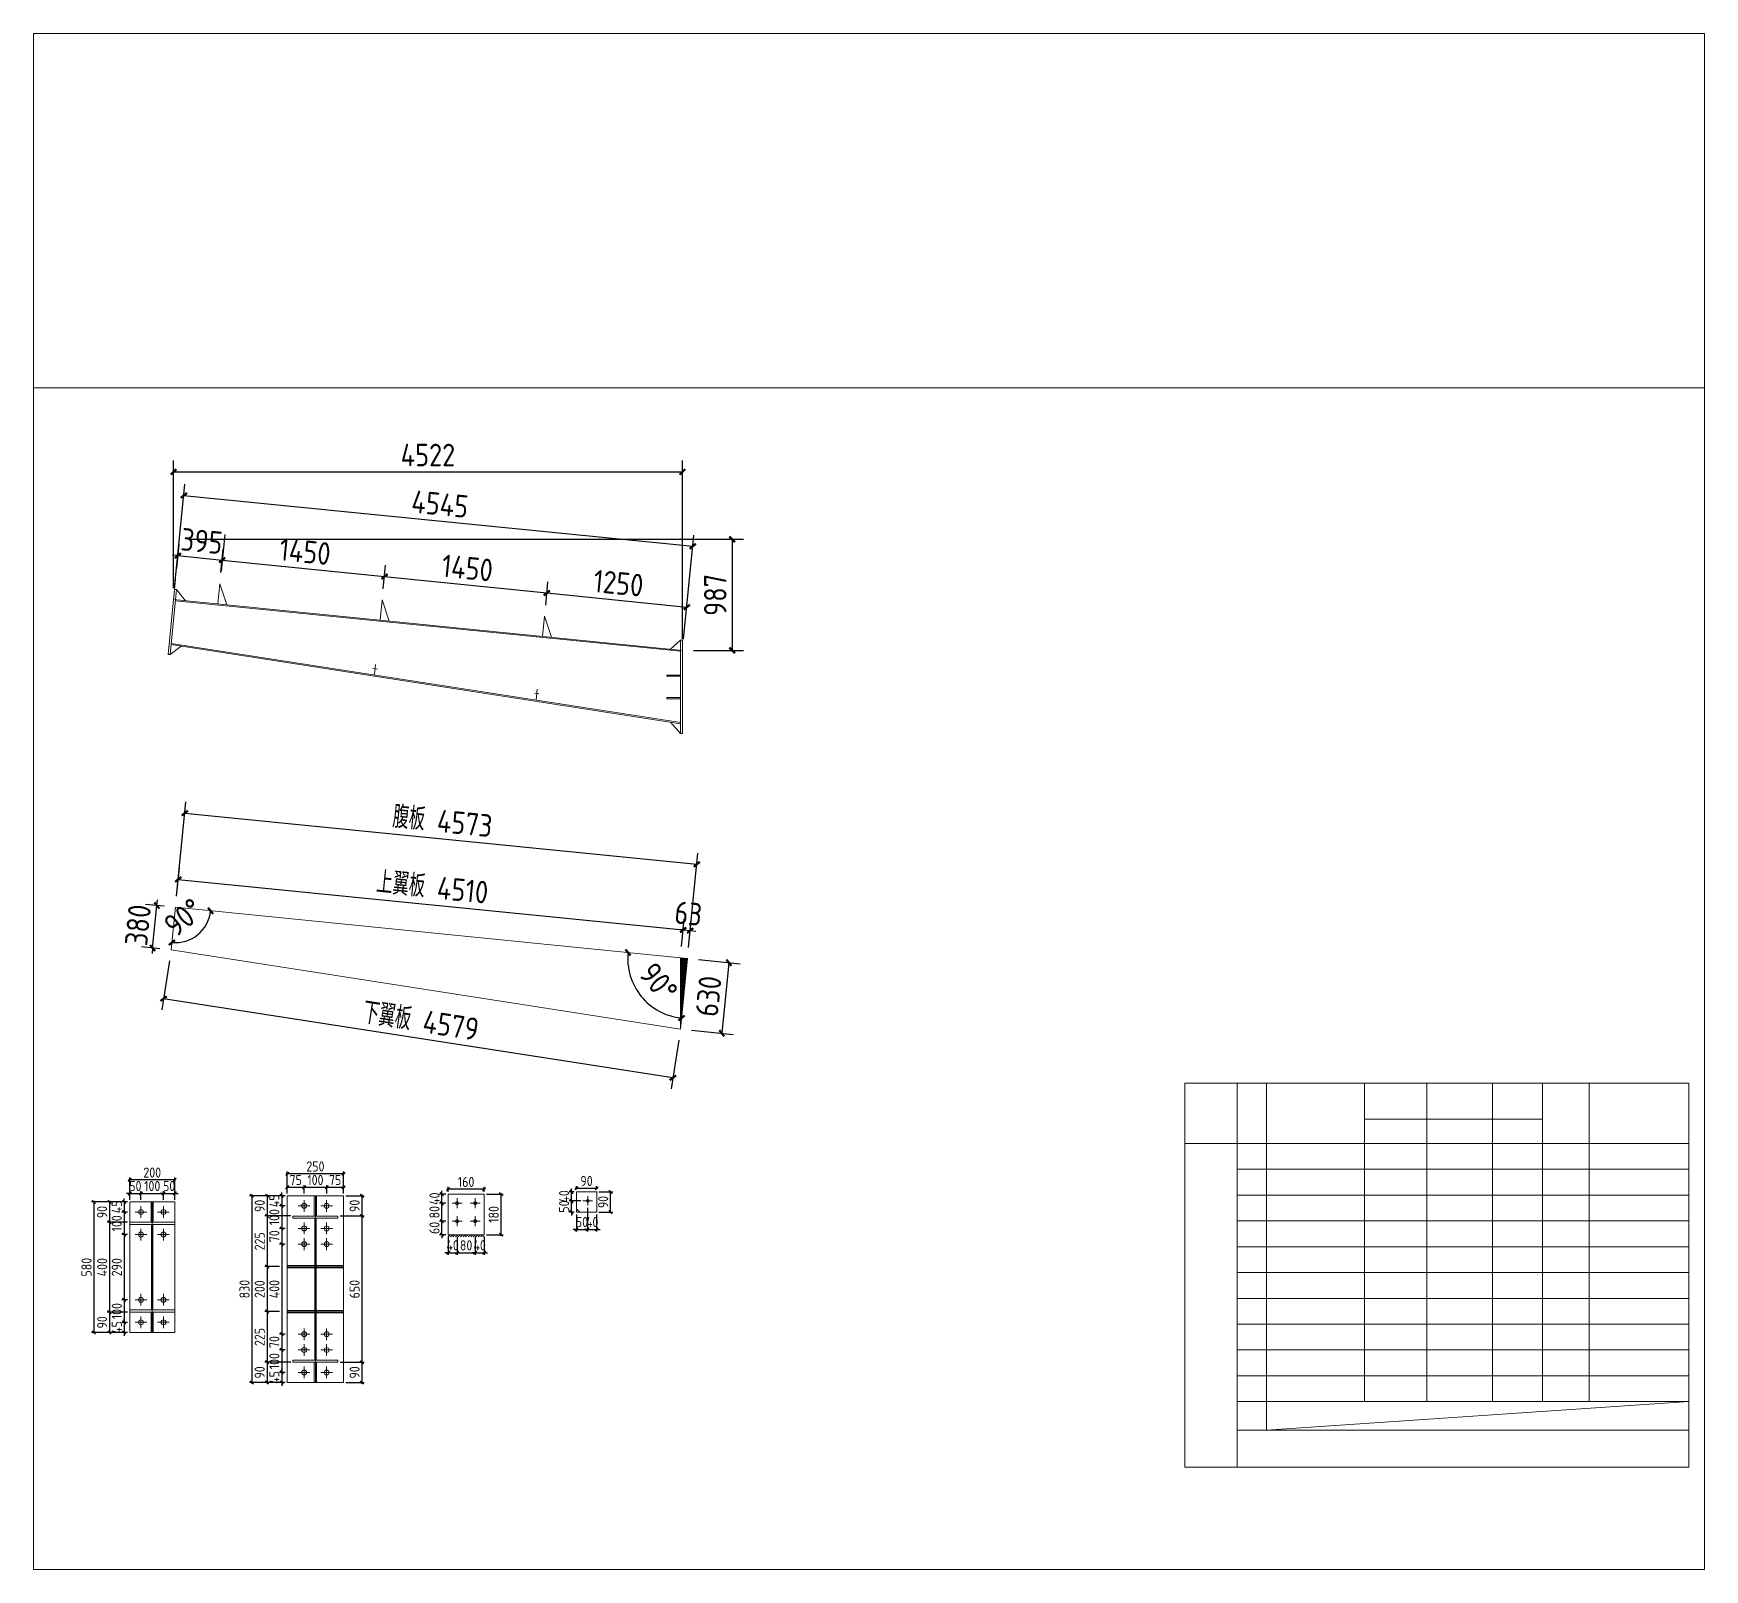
# Model space of a CAD drawing. Extents: x 485428 to 797698, y 56414 to 211814.
# Drawn here: x 704038 to 718888, y 144614 to 158264 of the extents above; entities that cross this region are included whole.
import ezdxf

# ---------------------------------------------------------------- set-up
doc = ezdxf.new("R2010")
doc.units = 0
doc.header["$LTSCALE"] = 1000
doc.header["$MEASUREMENT"] = 0
doc.layers.add('钢架', color=7, linetype='Continuous', lineweight=25)
doc.styles.get("Standard").update_dxf_attribs({"font": 'gbenor.shx', "bigfont": 'gbcbig.shx'})
doc.dimstyles.get("Standard").update_dxf_attribs({"dimscale": 100, "dimtxt": 2, "dimasz": 0.4, "dimexe": 0.5, "dimexo": 1, "dimgap": 0.5, "dimtad": 1, "dimdec": 0, "dimzin": 0, "dimdsep": 46, "dimtxsty": 'Standard', "dimblk": 'ARCHTICK', "dimcen": 0.09, "dimadec": 0, "dimazin": 0, "dimtfac": 1, "dimtdec": 0, "dimtix": 1, "dimtmove": 2, "dimatfit": 3, "dimfxl": 1, "dimtolj": 1, "dimtzin": 0, "dimarcsym": 0})

msp = doc.modelspace()

# ---------------------------------------------------------------- blocks, each defined once
blk = doc.blocks.new('_ArchTick')
at = {"color": 0, "linetype": 'ByBlock', "const_width": 0.4}
blk.add_lwpolyline([(-0.5, -0.5), (0.5, 0.5)], dxfattribs=at)
blk = doc.blocks.new('*D1248')
at = {"color": 3, "lineweight": -2}
for p, q in [((705436, 153769), (710347, 153769)), ((710247, 153769), (710247, 152782)), ((709905, 152782), (710347, 152782))]:
    blk.add_line(p, q, dxfattribs=at)
at = {"layer": 'Defpoints', "color": 0}
for p in [(705336, 153769), (709805, 152782), (710247, 152782)]:
    blk.add_point(p, dxfattribs=at)
at = {"color": 3, "lineweight": -2, "xscale": 50, "yscale": 50, "zscale": 50}
for p, rotation in [((710247, 153769), 90), ((710247, 152782), 270)]:
    blk.add_blockref('_ArchTick', p, dxfattribs=dict(at, rotation=rotation))
at = {"color": 0, "lineweight": 15, "insert": (710097, 153275), "char_height": 200, "attachment_point": 5, "rotation": 90}
blk.add_mtext('\\A1;987', dxfattribs=at)
blk = doc.blocks.new('*D1249')
at = {"color": 3, "lineweight": -2}
for p, q in [((705283, 153334), (705283, 154468)), ((709805, 152882), (709805, 154468)), ((705283, 154368), (709805, 154368))]:
    blk.add_line(p, q, dxfattribs=at)
at = {"layer": 'Defpoints', "color": 0}
for p in [(709805, 154368), (705283, 153234), (709805, 152782)]:
    blk.add_point(p, dxfattribs=at)
at = {"color": 3, "lineweight": -2, "xscale": 50, "yscale": 50, "zscale": 50, "rotation": 180}
blk.add_blockref('_ArchTick', (705283, 154368), dxfattribs=at)
at = {"color": 3, "lineweight": -2, "xscale": 50, "yscale": 50, "zscale": 50}
blk.add_blockref('_ArchTick', (709805, 154368), dxfattribs=at)
at = {"color": 0, "lineweight": 15, "insert": (707544, 154518), "char_height": 200, "attachment_point": 5}
blk.add_mtext('\\A1;4522', dxfattribs=at)
blk = doc.blocks.new('*D1250')
at = {"color": 3, "lineweight": -2}
for p, q in [((705311, 153513), (705332, 153723)), ((705322, 153624), (705273, 153629)), ((705322, 153624), (705715, 153584)), ((705704, 153473), (705725, 153684)), ((705715, 153584), (705765, 153579))]:
    blk.add_line(p, q, dxfattribs=at)
at = {"layer": 'Defpoints', "color": 0}
for p in [(705715, 153584), (705301, 153413), (705694, 153373)]:
    blk.add_point(p, dxfattribs=at)
at = {"color": 3, "lineweight": -2, "xscale": 50, "yscale": 50, "zscale": 50}
for p, rotation in [((705322, 153624), 354.2225783567985), ((705715, 153584), 174.2225783567985)]:
    blk.add_blockref('_ArchTick', p, dxfattribs=dict(at, rotation=rotation))
at = {"color": 0, "lineweight": 15, "insert": (705534, 153753), "char_height": 200, "attachment_point": 5, "rotation": 354.2226}
blk.add_mtext('\\A1;395', dxfattribs=at)
blk = doc.blocks.new('*D1251')
at = {"color": 3, "lineweight": -2}
for p, q in [((705738, 153811), (705705, 153485)), ((705715, 153584), (707158, 153438)), ((707147, 153329), (707168, 153538))]:
    blk.add_line(p, q, dxfattribs=at)
at = {"layer": 'Defpoints', "color": 0}
for p in [(705748, 153910), (707158, 153438), (707137, 153230)]:
    blk.add_point(p, dxfattribs=at)
at = {"color": 3, "lineweight": -2, "xscale": 50, "yscale": 50, "zscale": 50}
for p, rotation in [((705715, 153584), 174.2225783567964), ((707158, 153438), 354.2225783567965)]:
    blk.add_blockref('_ArchTick', p, dxfattribs=dict(at, rotation=rotation))
at = {"color": 0, "lineweight": 15, "insert": (706452, 153660), "char_height": 200, "attachment_point": 5, "rotation": 354.2226}
blk.add_mtext('\\A1;1450', dxfattribs=at)
blk = doc.blocks.new('*D1252')
at = {"color": 3, "lineweight": -2}
for p, q in [((707147, 153329), (707168, 153538)), ((707158, 153438), (708600, 153292)), ((708590, 153185), (708610, 153392))]:
    blk.add_line(p, q, dxfattribs=at)
at = {"layer": 'Defpoints', "color": 0}
for p in [(708600, 153292), (707137, 153230), (708579, 153085)]:
    blk.add_point(p, dxfattribs=at)
at = {"color": 3, "lineweight": -2, "xscale": 50, "yscale": 50, "zscale": 50}
for p, rotation in [((707158, 153438), 174.2225783567964), ((708600, 153292), 354.2225783567965)]:
    blk.add_blockref('_ArchTick', p, dxfattribs=dict(at, rotation=rotation))
at = {"color": 0, "lineweight": 15, "insert": (707894, 153514), "char_height": 200, "attachment_point": 5, "rotation": 354.2226}
blk.add_mtext('\\A1;1450', dxfattribs=at)
blk = doc.blocks.new('*D1253')
at = {"color": 3, "lineweight": -2}
for p, q in [((708590, 153185), (708610, 153392)), ((708600, 153292), (709844, 153166)), ((709815, 152881), (709854, 153266))]:
    blk.add_line(p, q, dxfattribs=at)
at = {"layer": 'Defpoints', "color": 0}
for p in [(709844, 153166), (708579, 153085), (709805, 152782)]:
    blk.add_point(p, dxfattribs=at)
at = {"color": 3, "lineweight": -2, "xscale": 50, "yscale": 50, "zscale": 50}
for p, rotation in [((708600, 153292), 174.2225783567964), ((709844, 153166), 354.2225783567965)]:
    blk.add_blockref('_ArchTick', p, dxfattribs=dict(at, rotation=rotation))
at = {"color": 0, "lineweight": 15, "insert": (709237, 153379), "char_height": 200, "attachment_point": 5, "rotation": 354.2226}
blk.add_mtext('\\A1;1250', dxfattribs=at)
blk = doc.blocks.new('*D1254')
at = {"color": 3, "lineweight": -2}
for p, q in [((705293, 153334), (705385, 154259)), ((705375, 154159), (709897, 153707)), ((709815, 152881), (709907, 153806))]:
    blk.add_line(p, q, dxfattribs=at)
at = {"layer": 'Defpoints', "color": 0}
for p in [(709897, 153707), (705283, 153234), (709805, 152782)]:
    blk.add_point(p, dxfattribs=at)
at = {"color": 3, "lineweight": -2, "xscale": 50, "yscale": 50, "zscale": 50}
for p, rotation in [((705375, 154159), 174.2894068625017), ((709897, 153707), 354.2894068625017)]:
    blk.add_blockref('_ArchTick', p, dxfattribs=dict(at, rotation=rotation))
at = {"color": 0, "lineweight": 15, "insert": (707651, 154082), "char_height": 200, "attachment_point": 5, "rotation": 354.2894}
blk.add_mtext('\\A1;4545', dxfattribs=at)
blk = doc.blocks.new('*D1255')
at = {"color": 0, "lineweight": -2}
blk.add_arc((709850, 150044), 531, 174.2894, 264.2894, dxfattribs=at)
at = {"layer": 'Defpoints', "color": 0}
for p in [(705300, 150499), (709787, 150050), (709850, 150044), (709366, 149825), (709787, 149417)]:
    blk.add_point(p, dxfattribs=at)
at = {"color": 0, "lineweight": -2, "xscale": 50, "yscale": 50, "zscale": 50}
for p, rotation in [((709321, 150097), 84.28940686250212), ((709797, 149515), 354.2894068624996)]:
    blk.add_blockref('_ArchTick', p, dxfattribs=dict(at, rotation=rotation))
at = {"color": 0, "lineweight": 15, "insert": (709593, 149834), "char_height": 200, "attachment_point": 5, "rotation": 309.2894}
blk.add_mtext('\\A1;90°', dxfattribs=at)
blk = doc.blocks.new('*D1256')
at = {"color": 3, "lineweight": -2}
for p, q in [((705200, 150509), (705035, 150525)), ((705097, 150137), (705135, 150515)), ((705135, 150515), (705140, 150565)), ((705162, 150131), (704997, 150147)), ((705097, 150137), (705092, 150088))]:
    blk.add_line(p, q, dxfattribs=at)
at = {"layer": 'Defpoints', "color": 0}
for p in [(705135, 150515), (705300, 150499), (705262, 150121)]:
    blk.add_point(p, dxfattribs=at)
at = {"color": 3, "lineweight": -2, "xscale": 50, "yscale": 50, "zscale": 50}
for p, rotation in [((705135, 150515), 264.2894068624873), ((705097, 150137), 84.2894068624873)]:
    blk.add_blockref('_ArchTick', p, dxfattribs=dict(at, rotation=rotation))
at = {"color": 0, "lineweight": 15, "insert": (704967, 150341), "char_height": 200, "attachment_point": 5, "rotation": 84.2894}
blk.add_mtext('\\A1;380', dxfattribs=at)
blk = doc.blocks.new('*D1257')
at = {"color": 3, "lineweight": -2}
for p, q in [((705310, 150598), (705335, 150846)), ((705325, 150747), (709812, 150298)), ((709797, 150150), (709822, 150398))]:
    blk.add_line(p, q, dxfattribs=at)
at = {"layer": 'Defpoints', "color": 0}
for p in [(705300, 150499), (709812, 150298), (709787, 150050)]:
    blk.add_point(p, dxfattribs=at)
at = {"color": 3, "lineweight": -2, "xscale": 50, "yscale": 50, "zscale": 50}
for p, rotation in [((705325, 150747), 174.2894068625015), ((709812, 150298), 354.2894068625014)]:
    blk.add_blockref('_ArchTick', p, dxfattribs=dict(at, rotation=rotation))
at = {"color": 0, "lineweight": 15, "insert": (707584, 150678), "char_height": 200, "attachment_point": 5, "rotation": 354.2894}
blk.add_mtext('\\A1;上翼板 4510', dxfattribs=at)
blk = doc.blocks.new('*D1258')
at = {"color": 3, "lineweight": -2}
for p, q in [((709812, 150298), (709762, 150303)), ((709797, 150150), (709822, 150398)), ((709812, 150298), (709874, 150292)), ((709860, 150143), (709884, 150391)), ((709874, 150292), (709924, 150287))]:
    blk.add_line(p, q, dxfattribs=at)
at = {"layer": 'Defpoints', "color": 0}
for p in [(709874, 150292), (709787, 150050), (709850, 150044)]:
    blk.add_point(p, dxfattribs=at)
at = {"color": 3, "lineweight": -2, "xscale": 50, "yscale": 50, "zscale": 50}
for p, rotation in [((709812, 150298), 354.2894068625014), ((709874, 150292), 174.2894068625015)]:
    blk.add_blockref('_ArchTick', p, dxfattribs=dict(at, rotation=rotation))
at = {"color": 0, "lineweight": 15, "insert": (709858, 150444), "char_height": 200, "attachment_point": 5, "rotation": 354.2894}
blk.add_mtext('\\A1;63', dxfattribs=at)
blk = doc.blocks.new('*D1259')
at = {"color": 3, "lineweight": -2}
for p, q in [((705310, 150598), (705393, 151436)), ((705383, 151336), (709933, 150881)), ((709860, 150143), (709943, 150981))]:
    blk.add_line(p, q, dxfattribs=at)
at = {"layer": 'Defpoints', "color": 0}
for p in [(709933, 150881), (705300, 150499), (709850, 150044)]:
    blk.add_point(p, dxfattribs=at)
at = {"color": 3, "lineweight": -2, "xscale": 50, "yscale": 50, "zscale": 50}
for p, rotation in [((705383, 151336), 174.289406862498), ((709933, 150881), 354.289406862498)]:
    blk.add_blockref('_ArchTick', p, dxfattribs=dict(at, rotation=rotation))
at = {"color": 0, "lineweight": 15, "insert": (707674, 151264), "char_height": 200, "attachment_point": 5, "rotation": 354.2894}
blk.add_mtext('\\A1;腹板 4573', dxfattribs=at)
blk = doc.blocks.new('*D1260')
at = {"color": 3, "lineweight": -2}
for p, q in [((705247, 150022), (705179, 149589)), ((709720, 148984), (705195, 149687)), ((709772, 149318), (709704, 148885))]:
    blk.add_line(p, q, dxfattribs=at)
at = {"layer": 'Defpoints', "color": 0}
for p in [(705262, 150121), (705195, 149687), (709787, 149417)]:
    blk.add_point(p, dxfattribs=at)
at = {"color": 3, "lineweight": -2, "xscale": 50, "yscale": 50, "zscale": 50}
for p, rotation in [((705195, 149687), 171.1606204450694), ((709720, 148984), 351.1606204450694)]:
    blk.add_blockref('_ArchTick', p, dxfattribs=dict(at, rotation=rotation))
at = {"color": 0, "lineweight": 15, "insert": (707481, 149490), "char_height": 200, "attachment_point": 5, "rotation": 351.1606}
blk.add_mtext('\\A1;下翼板 4579', dxfattribs=at)
blk = doc.blocks.new('*D1261')
at = {"color": 3, "lineweight": -2}
for p, q in [((709949, 150034), (710318, 149997)), ((710218, 150007), (710155, 149380)), ((709886, 149407), (710255, 149370))]:
    blk.add_line(p, q, dxfattribs=at)
at = {"layer": 'Defpoints', "color": 0}
for p in [(709850, 150044), (709787, 149417), (710155, 149380)]:
    blk.add_point(p, dxfattribs=at)
at = {"color": 3, "lineweight": -2, "xscale": 50, "yscale": 50, "zscale": 50}
for p, rotation in [((710218, 150007), 84.28940686249801), ((710155, 149380), 264.289406862498)]:
    blk.add_blockref('_ArchTick', p, dxfattribs=dict(at, rotation=rotation))
at = {"color": 0, "lineweight": 15, "insert": (710037, 149709), "char_height": 200, "attachment_point": 5, "rotation": 84.2894}
blk.add_mtext('\\A1;630', dxfattribs=at)
blk = doc.blocks.new('*D1267')
at = {"color": 3, "lineweight": -2}
for p, q in [((704894, 147957), (704864, 147957)), ((704894, 147901), (704894, 147977)), ((704894, 147957), (704994, 147957)), ((704994, 147901), (704994, 147977)), ((704994, 147957), (705024, 147957))]:
    blk.add_line(p, q, dxfattribs=at)
at = {"layer": 'Defpoints', "color": 0}
for p in [(704994, 147957), (704894, 147881), (704994, 147881)]:
    blk.add_point(p, dxfattribs=at)
at = {"color": 3, "lineweight": -2, "xscale": 30, "yscale": 30, "zscale": 30}
blk.add_blockref('_ArchTick', (704894, 147957), dxfattribs=at)
at = {"color": 3, "lineweight": -2, "xscale": 30, "yscale": 30, "zscale": 30, "rotation": 180}
blk.add_blockref('_ArchTick', (704994, 147957), dxfattribs=at)
at = {"color": 0, "lineweight": 15, "insert": (704944, 148022), "char_height": 90, "attachment_point": 5}
blk.add_mtext('\\A1;50', dxfattribs=at)
blk = doc.blocks.new('*D1262')
at = {"color": 3, "lineweight": -2}
for p, q in [((704984, 147957), (705204, 147957)), ((704994, 147901), (704994, 147977)), ((705194, 147901), (705194, 147977))]:
    blk.add_line(p, q, dxfattribs=at)
at = {"layer": 'Defpoints', "color": 0}
for p in [(705194, 147957), (704994, 147881), (705194, 147881)]:
    blk.add_point(p, dxfattribs=at)
at = {"color": 3, "lineweight": -2, "xscale": 30, "yscale": 30, "zscale": 30, "rotation": 180}
blk.add_blockref('_ArchTick', (704994, 147957), dxfattribs=at)
at = {"color": 3, "lineweight": -2, "xscale": 30, "yscale": 30, "zscale": 30}
blk.add_blockref('_ArchTick', (705194, 147957), dxfattribs=at)
at = {"color": 0, "lineweight": 15, "insert": (705094, 148022), "char_height": 90, "attachment_point": 5}
blk.add_mtext('\\A1;100', dxfattribs=at)
blk = doc.blocks.new('*D1268')
at = {"color": 3, "lineweight": -2}
for p, q in [((705194, 147957), (705164, 147957)), ((705194, 147901), (705194, 147977)), ((705194, 147957), (705294, 147957)), ((705294, 147901), (705294, 147977)), ((705294, 147957), (705324, 147957))]:
    blk.add_line(p, q, dxfattribs=at)
at = {"layer": 'Defpoints', "color": 0}
for p in [(705294, 147957), (705194, 147881), (705294, 147881)]:
    blk.add_point(p, dxfattribs=at)
at = {"color": 3, "lineweight": -2, "xscale": 30, "yscale": 30, "zscale": 30}
blk.add_blockref('_ArchTick', (705194, 147957), dxfattribs=at)
at = {"color": 3, "lineweight": -2, "xscale": 30, "yscale": 30, "zscale": 30, "rotation": 180}
blk.add_blockref('_ArchTick', (705294, 147957), dxfattribs=at)
at = {"color": 0, "lineweight": 15, "insert": (705244, 148022), "char_height": 90, "attachment_point": 5}
blk.add_mtext('\\A1;50', dxfattribs=at)
blk = doc.blocks.new('*D1263')
at = {"color": 3, "lineweight": -2}
for p, q in [((704844, 147881), (704844, 147911)), ((704874, 147881), (704824, 147881)), ((704874, 147791), (704824, 147791)), ((704844, 147881), (704844, 147791)), ((704844, 147791), (704844, 147761))]:
    blk.add_line(p, q, dxfattribs=at)
at = {"layer": 'Defpoints', "color": 0}
for p in [(704844, 147791), (704894, 147881), (704894, 147791)]:
    blk.add_point(p, dxfattribs=at)
at = {"color": 3, "lineweight": -2, "xscale": 30, "yscale": 30, "zscale": 30}
for p, rotation in [((704844, 147881), 270), ((704844, 147791), 90)]:
    blk.add_blockref('_ArchTick', p, dxfattribs=dict(at, rotation=rotation))
at = {"color": 0, "lineweight": 15, "insert": (704779, 147836), "char_height": 90, "attachment_point": 5, "rotation": 90}
blk.add_mtext('\\A1;45', dxfattribs=at)
blk = doc.blocks.new('*D1264')
at = {"color": 3, "lineweight": -2}
for p, q in [((704874, 147791), (704824, 147791)), ((704844, 147801), (704844, 147581)), ((704874, 147591), (704824, 147591))]:
    blk.add_line(p, q, dxfattribs=at)
at = {"layer": 'Defpoints', "color": 0}
for p in [(704894, 147791), (704844, 147591), (704894, 147591)]:
    blk.add_point(p, dxfattribs=at)
at = {"color": 3, "lineweight": -2, "xscale": 30, "yscale": 30, "zscale": 30}
for p, rotation in [((704844, 147791), 90), ((704844, 147591), 270)]:
    blk.add_blockref('_ArchTick', p, dxfattribs=dict(at, rotation=rotation))
at = {"color": 0, "lineweight": 15, "insert": (704779, 147691), "char_height": 90, "attachment_point": 5, "rotation": 90}
blk.add_mtext('\\A1;100', dxfattribs=at)
blk = doc.blocks.new('*D1265')
at = {"color": 3, "lineweight": -2}
for p, q in [((704874, 147591), (704824, 147591)), ((704844, 147601), (704844, 147001)), ((704874, 147011), (704824, 147011))]:
    blk.add_line(p, q, dxfattribs=at)
at = {"layer": 'Defpoints', "color": 0}
for p in [(704894, 147591), (704844, 147011), (704894, 147011)]:
    blk.add_point(p, dxfattribs=at)
at = {"color": 3, "lineweight": -2, "xscale": 30, "yscale": 30, "zscale": 30}
for p, rotation in [((704844, 147591), 90), ((704844, 147011), 270)]:
    blk.add_blockref('_ArchTick', p, dxfattribs=dict(at, rotation=rotation))
at = {"color": 0, "lineweight": 15, "insert": (704779, 147301), "char_height": 90, "attachment_point": 5, "rotation": 90}
blk.add_mtext('\\A1;290', dxfattribs=at)
blk = doc.blocks.new('*D1266')
at = {"color": 3, "lineweight": -2}
for p, q in [((704844, 147021), (704844, 146801)), ((704874, 147011), (704824, 147011)), ((704874, 146811), (704824, 146811))]:
    blk.add_line(p, q, dxfattribs=at)
at = {"layer": 'Defpoints', "color": 0}
for p in [(704894, 147011), (704844, 146811), (704894, 146811)]:
    blk.add_point(p, dxfattribs=at)
at = {"color": 3, "lineweight": -2, "xscale": 30, "yscale": 30, "zscale": 30}
for p, rotation in [((704844, 147011), 90), ((704844, 146811), 270)]:
    blk.add_blockref('_ArchTick', p, dxfattribs=dict(at, rotation=rotation))
at = {"color": 0, "lineweight": 15, "insert": (704779, 146911), "char_height": 90, "attachment_point": 5, "rotation": 90}
blk.add_mtext('\\A1;100', dxfattribs=at)
blk = doc.blocks.new('*D1269')
at = {"color": 3, "lineweight": -2}
for p, q in [((704874, 146811), (704824, 146811)), ((704874, 146721), (704824, 146721)), ((704844, 146811), (704844, 146841)), ((704844, 146811), (704844, 146721)), ((704844, 146721), (704844, 146691))]:
    blk.add_line(p, q, dxfattribs=at)
at = {"layer": 'Defpoints', "color": 0}
for p in [(704844, 146721), (704894, 146811), (704894, 146721)]:
    blk.add_point(p, dxfattribs=at)
at = {"color": 3, "lineweight": -2, "xscale": 30, "yscale": 30, "zscale": 30}
for p, rotation in [((704844, 146811), 270), ((704844, 146721), 90)]:
    blk.add_blockref('_ArchTick', p, dxfattribs=dict(at, rotation=rotation))
at = {"color": 0, "lineweight": 15, "insert": (704779, 146766), "char_height": 90, "attachment_point": 5, "rotation": 90}
blk.add_mtext('\\A1;45', dxfattribs=at)
blk = doc.blocks.new('*D1270')
at = {"color": 3, "lineweight": -2}
for p, q in [((704874, 147881), (704694, 147881)), ((704714, 147891), (704714, 147691)), ((704874, 147701), (704694, 147701))]:
    blk.add_line(p, q, dxfattribs=at)
at = {"layer": 'Defpoints', "color": 0}
for p in [(704894, 147881), (704714, 147701), (704894, 147701)]:
    blk.add_point(p, dxfattribs=at)
at = {"color": 3, "lineweight": -2, "xscale": 30, "yscale": 30, "zscale": 30}
for p, rotation in [((704714, 147881), 90), ((704714, 147701), 270)]:
    blk.add_blockref('_ArchTick', p, dxfattribs=dict(at, rotation=rotation))
at = {"color": 0, "lineweight": 15, "insert": (704649, 147791), "char_height": 90, "attachment_point": 5, "rotation": 90}
blk.add_mtext('\\A1;90', dxfattribs=at)
blk = doc.blocks.new('*D1271')
at = {"color": 3, "lineweight": -2}
for p, q in [((704874, 147701), (704694, 147701)), ((704714, 147711), (704714, 146891)), ((704874, 146901), (704694, 146901))]:
    blk.add_line(p, q, dxfattribs=at)
at = {"layer": 'Defpoints', "color": 0}
for p in [(704894, 147701), (704714, 146901), (704894, 146901)]:
    blk.add_point(p, dxfattribs=at)
at = {"color": 3, "lineweight": -2, "xscale": 30, "yscale": 30, "zscale": 30}
for p, rotation in [((704714, 147701), 90), ((704714, 146901), 270)]:
    blk.add_blockref('_ArchTick', p, dxfattribs=dict(at, rotation=rotation))
at = {"color": 0, "lineweight": 15, "insert": (704649, 147301), "char_height": 90, "attachment_point": 5, "rotation": 90}
blk.add_mtext('\\A1;400', dxfattribs=at)
blk = doc.blocks.new('*D1272')
at = {"color": 3, "lineweight": -2}
for p, q in [((704874, 146901), (704694, 146901)), ((704714, 146911), (704714, 146711)), ((704874, 146721), (704694, 146721))]:
    blk.add_line(p, q, dxfattribs=at)
at = {"layer": 'Defpoints', "color": 0}
for p in [(704894, 146901), (704714, 146721), (704894, 146721)]:
    blk.add_point(p, dxfattribs=at)
at = {"color": 3, "lineweight": -2, "xscale": 30, "yscale": 30, "zscale": 30}
for p, rotation in [((704714, 146901), 90), ((704714, 146721), 270)]:
    blk.add_blockref('_ArchTick', p, dxfattribs=dict(at, rotation=rotation))
at = {"color": 0, "lineweight": 15, "insert": (704649, 146811), "char_height": 90, "attachment_point": 5, "rotation": 90}
blk.add_mtext('\\A1;90', dxfattribs=at)
blk = doc.blocks.new('*D1273')
at = {"color": 3, "lineweight": -2}
for p, q in [((704874, 147881), (704555, 147881)), ((704575, 147891), (704575, 146711)), ((704874, 146721), (704555, 146721))]:
    blk.add_line(p, q, dxfattribs=at)
at = {"layer": 'Defpoints', "color": 0}
for p in [(704894, 147881), (704575, 146721), (704894, 146721)]:
    blk.add_point(p, dxfattribs=at)
at = {"color": 3, "lineweight": -2, "xscale": 30, "yscale": 30, "zscale": 30}
for p, rotation in [((704575, 147881), 90), ((704575, 146721), 270)]:
    blk.add_blockref('_ArchTick', p, dxfattribs=dict(at, rotation=rotation))
at = {"color": 0, "lineweight": 15, "insert": (704510, 147301), "char_height": 90, "attachment_point": 5, "rotation": 90}
blk.add_mtext('\\A1;580', dxfattribs=at)
blk = doc.blocks.new('*D1274')
at = {"color": 3, "lineweight": -2}
for p, q in [((705304, 148077), (704884, 148077)), ((704894, 147901), (704894, 148097)), ((705294, 147901), (705294, 148097))]:
    blk.add_line(p, q, dxfattribs=at)
at = {"layer": 'Defpoints', "color": 0}
for p in [(704894, 148077), (704894, 147881), (705294, 147881)]:
    blk.add_point(p, dxfattribs=at)
at = {"color": 3, "lineweight": -2, "xscale": 30, "yscale": 30, "zscale": 30, "rotation": 180}
blk.add_blockref('_ArchTick', (704894, 148077), dxfattribs=at)
at = {"color": 3, "lineweight": -2, "xscale": 30, "yscale": 30, "zscale": 30}
blk.add_blockref('_ArchTick', (705294, 148077), dxfattribs=at)
at = {"color": 0, "lineweight": 15, "insert": (705094, 148142), "char_height": 90, "attachment_point": 5}
blk.add_mtext('\\A1;200', dxfattribs=at)
blk = doc.blocks.new('*D1289')
at = {"color": 3, "lineweight": -2}
for p, q in [((706284, 148011), (706454, 148011)), ((706294, 147956), (706294, 148031)), ((706444, 147956), (706444, 148031))]:
    blk.add_line(p, q, dxfattribs=at)
at = {"layer": 'Defpoints', "color": 0}
for p in [(706294, 147936), (706444, 148011), (706444, 147936)]:
    blk.add_point(p, dxfattribs=at)
at = {"color": 3, "lineweight": -2, "xscale": 30, "yscale": 30, "zscale": 30, "rotation": 180}
blk.add_blockref('_ArchTick', (706294, 148011), dxfattribs=at)
at = {"color": 3, "lineweight": -2, "xscale": 30, "yscale": 30, "zscale": 30}
blk.add_blockref('_ArchTick', (706444, 148011), dxfattribs=at)
at = {"color": 0, "lineweight": 15, "insert": (706369, 148076), "char_height": 90, "attachment_point": 5}
blk.add_mtext('\\A1;75', dxfattribs=at)
blk = doc.blocks.new('*D1276')
at = {"color": 3, "lineweight": -2}
for p, q in [((706434, 148011), (706654, 148011)), ((706444, 147956), (706444, 148031)), ((706644, 147956), (706644, 148031))]:
    blk.add_line(p, q, dxfattribs=at)
at = {"layer": 'Defpoints', "color": 0}
for p in [(706444, 147936), (706644, 148011), (706644, 147936)]:
    blk.add_point(p, dxfattribs=at)
at = {"color": 3, "lineweight": -2, "xscale": 30, "yscale": 30, "zscale": 30, "rotation": 180}
blk.add_blockref('_ArchTick', (706444, 148011), dxfattribs=at)
at = {"color": 3, "lineweight": -2, "xscale": 30, "yscale": 30, "zscale": 30}
blk.add_blockref('_ArchTick', (706644, 148011), dxfattribs=at)
at = {"color": 0, "lineweight": 15, "insert": (706544, 148076), "char_height": 90, "attachment_point": 5}
blk.add_mtext('\\A1;100', dxfattribs=at)
blk = doc.blocks.new('*D1290')
at = {"color": 3, "lineweight": -2}
for p, q in [((706634, 148011), (706804, 148011)), ((706644, 147956), (706644, 148031)), ((706794, 147956), (706794, 148031))]:
    blk.add_line(p, q, dxfattribs=at)
at = {"layer": 'Defpoints', "color": 0}
for p in [(706644, 147936), (706794, 148011), (706794, 147936)]:
    blk.add_point(p, dxfattribs=at)
at = {"color": 3, "lineweight": -2, "xscale": 30, "yscale": 30, "zscale": 30, "rotation": 180}
blk.add_blockref('_ArchTick', (706644, 148011), dxfattribs=at)
at = {"color": 3, "lineweight": -2, "xscale": 30, "yscale": 30, "zscale": 30}
blk.add_blockref('_ArchTick', (706794, 148011), dxfattribs=at)
at = {"color": 0, "lineweight": 15, "insert": (706719, 148076), "char_height": 90, "attachment_point": 5}
blk.add_mtext('\\A1;75', dxfattribs=at)
blk = doc.blocks.new('*D1277')
at = {"color": 3, "lineweight": -2}
for p, q in [((706274, 147936), (706224, 147936)), ((706244, 147936), (706244, 147966)), ((706244, 147936), (706244, 147846)), ((706274, 147846), (706224, 147846)), ((706244, 147846), (706244, 147816))]:
    blk.add_line(p, q, dxfattribs=at)
at = {"layer": 'Defpoints', "color": 0}
for p in [(706294, 147936), (706244, 147846), (706294, 147846)]:
    blk.add_point(p, dxfattribs=at)
at = {"color": 3, "lineweight": -2, "xscale": 30, "yscale": 30, "zscale": 30}
for p, rotation in [((706244, 147936), 270), ((706244, 147846), 90)]:
    blk.add_blockref('_ArchTick', p, dxfattribs=dict(at, rotation=rotation))
at = {"color": 0, "lineweight": 15, "insert": (706179, 147891), "char_height": 90, "attachment_point": 5, "rotation": 90}
blk.add_mtext('\\A1;45', dxfattribs=at)
blk = doc.blocks.new('*D1278')
at = {"color": 3, "lineweight": -2}
for p, q in [((706274, 147846), (706224, 147846)), ((706244, 147856), (706244, 147636)), ((706274, 147646), (706224, 147646))]:
    blk.add_line(p, q, dxfattribs=at)
at = {"layer": 'Defpoints', "color": 0}
for p in [(706294, 147846), (706244, 147646), (706294, 147646)]:
    blk.add_point(p, dxfattribs=at)
at = {"color": 3, "lineweight": -2, "xscale": 30, "yscale": 30, "zscale": 30}
for p, rotation in [((706244, 147846), 90), ((706244, 147646), 270)]:
    blk.add_blockref('_ArchTick', p, dxfattribs=dict(at, rotation=rotation))
at = {"color": 0, "lineweight": 15, "insert": (706179, 147746), "char_height": 90, "attachment_point": 5, "rotation": 90}
blk.add_mtext('\\A1;100', dxfattribs=at)
blk = doc.blocks.new('*D1279')
at = {"color": 3, "lineweight": -2}
for p, q in [((706274, 147646), (706224, 147646)), ((706244, 147656), (706244, 147496)), ((706274, 147506), (706224, 147506))]:
    blk.add_line(p, q, dxfattribs=at)
at = {"layer": 'Defpoints', "color": 0}
for p in [(706294, 147646), (706244, 147506), (706294, 147506)]:
    blk.add_point(p, dxfattribs=at)
at = {"color": 3, "lineweight": -2, "xscale": 30, "yscale": 30, "zscale": 30}
for p, rotation in [((706244, 147646), 90), ((706244, 147506), 270)]:
    blk.add_blockref('_ArchTick', p, dxfattribs=dict(at, rotation=rotation))
at = {"color": 0, "lineweight": 15, "insert": (706179, 147576), "char_height": 90, "attachment_point": 5, "rotation": 90}
blk.add_mtext('\\A1;70', dxfattribs=at)
blk = doc.blocks.new('*D1280')
at = {"color": 3, "lineweight": -2}
for p, q in [((706274, 147506), (706224, 147506)), ((706244, 147516), (706244, 146696)), ((706274, 146706), (706224, 146706))]:
    blk.add_line(p, q, dxfattribs=at)
at = {"layer": 'Defpoints', "color": 0}
for p in [(706294, 147506), (706244, 146706), (706294, 146706)]:
    blk.add_point(p, dxfattribs=at)
at = {"color": 3, "lineweight": -2, "xscale": 30, "yscale": 30, "zscale": 30}
for p, rotation in [((706244, 147506), 90), ((706244, 146706), 270)]:
    blk.add_blockref('_ArchTick', p, dxfattribs=dict(at, rotation=rotation))
at = {"color": 0, "lineweight": 15, "insert": (706179, 147106), "char_height": 90, "attachment_point": 5, "rotation": 90}
blk.add_mtext('\\A1;400', dxfattribs=at)
blk = doc.blocks.new('*D1281')
at = {"color": 3, "lineweight": -2}
for p, q in [((706274, 146706), (706224, 146706)), ((706244, 146716), (706244, 146556)), ((706274, 146566), (706224, 146566))]:
    blk.add_line(p, q, dxfattribs=at)
at = {"layer": 'Defpoints', "color": 0}
for p in [(706294, 146706), (706244, 146566), (706294, 146566)]:
    blk.add_point(p, dxfattribs=at)
at = {"color": 3, "lineweight": -2, "xscale": 30, "yscale": 30, "zscale": 30}
for p, rotation in [((706244, 146706), 90), ((706244, 146566), 270)]:
    blk.add_blockref('_ArchTick', p, dxfattribs=dict(at, rotation=rotation))
at = {"color": 0, "lineweight": 15, "insert": (706179, 146636), "char_height": 90, "attachment_point": 5, "rotation": 90}
blk.add_mtext('\\A1;70', dxfattribs=at)
blk = doc.blocks.new('*D1282')
at = {"color": 3, "lineweight": -2}
for p, q in [((706244, 146576), (706244, 146356)), ((706274, 146566), (706224, 146566)), ((706274, 146366), (706224, 146366))]:
    blk.add_line(p, q, dxfattribs=at)
at = {"layer": 'Defpoints', "color": 0}
for p in [(706294, 146566), (706244, 146366), (706294, 146366)]:
    blk.add_point(p, dxfattribs=at)
at = {"color": 3, "lineweight": -2, "xscale": 30, "yscale": 30, "zscale": 30}
for p, rotation in [((706244, 146566), 90), ((706244, 146366), 270)]:
    blk.add_blockref('_ArchTick', p, dxfattribs=dict(at, rotation=rotation))
at = {"color": 0, "lineweight": 15, "insert": (706179, 146466), "char_height": 90, "attachment_point": 5, "rotation": 90}
blk.add_mtext('\\A1;100', dxfattribs=at)
blk = doc.blocks.new('*D1291')
at = {"color": 3, "lineweight": -2}
for p, q in [((706274, 146366), (706224, 146366)), ((706274, 146276), (706224, 146276)), ((706244, 146366), (706244, 146396)), ((706244, 146366), (706244, 146276)), ((706244, 146276), (706244, 146246))]:
    blk.add_line(p, q, dxfattribs=at)
at = {"layer": 'Defpoints', "color": 0}
for p in [(706244, 146276), (706294, 146366), (706294, 146276)]:
    blk.add_point(p, dxfattribs=at)
at = {"color": 3, "lineweight": -2, "xscale": 30, "yscale": 30, "zscale": 30}
for p, rotation in [((706244, 146366), 270), ((706244, 146276), 90)]:
    blk.add_blockref('_ArchTick', p, dxfattribs=dict(at, rotation=rotation))
at = {"color": 0, "lineweight": 15, "insert": (706179, 146321), "char_height": 90, "attachment_point": 5, "rotation": 90}
blk.add_mtext('\\A1;45', dxfattribs=at)
blk = doc.blocks.new('*D1283')
at = {"color": 3, "lineweight": -2}
for p, q in [((706274, 147936), (706094, 147936)), ((706114, 147946), (706114, 147746)), ((706324, 147756), (706094, 147756))]:
    blk.add_line(p, q, dxfattribs=at)
at = {"layer": 'Defpoints', "color": 0}
for p in [(706294, 147936), (706114, 147756), (706344, 147756)]:
    blk.add_point(p, dxfattribs=at)
at = {"color": 3, "lineweight": -2, "xscale": 30, "yscale": 30, "zscale": 30}
for p, rotation in [((706114, 147936), 90), ((706114, 147756), 270)]:
    blk.add_blockref('_ArchTick', p, dxfattribs=dict(at, rotation=rotation))
at = {"color": 0, "lineweight": 15, "insert": (706049, 147846), "char_height": 90, "attachment_point": 5, "rotation": 90}
blk.add_mtext('\\A1;90', dxfattribs=at)
blk = doc.blocks.new('*D1284')
at = {"color": 3, "lineweight": -2}
for p, q in [((706114, 147766), (706114, 147296)), ((706324, 147756), (706094, 147756)), ((706224, 147306), (706094, 147306))]:
    blk.add_line(p, q, dxfattribs=at)
at = {"layer": 'Defpoints', "color": 0}
for p in [(706344, 147756), (706114, 147306), (706244, 147306)]:
    blk.add_point(p, dxfattribs=at)
at = {"color": 3, "lineweight": -2, "xscale": 30, "yscale": 30, "zscale": 30}
for p, rotation in [((706114, 147756), 90), ((706114, 147306), 270)]:
    blk.add_blockref('_ArchTick', p, dxfattribs=dict(at, rotation=rotation))
at = {"color": 0, "lineweight": 15, "insert": (706049, 147531), "char_height": 90, "attachment_point": 5, "rotation": 90}
blk.add_mtext('\\A1;225', dxfattribs=at)
blk = doc.blocks.new('*D1275')
at = {"color": 3, "lineweight": -2}
for p, q in [((706114, 147316), (706114, 146896)), ((706224, 147306), (706094, 147306)), ((706224, 146906), (706094, 146906))]:
    blk.add_line(p, q, dxfattribs=at)
at = {"layer": 'Defpoints', "color": 0}
for p in [(706244, 147306), (706114, 146906), (706244, 146906)]:
    blk.add_point(p, dxfattribs=at)
at = {"color": 3, "lineweight": -2, "xscale": 30, "yscale": 30, "zscale": 30}
for p, rotation in [((706114, 147306), 90), ((706114, 146906), 270)]:
    blk.add_blockref('_ArchTick', p, dxfattribs=dict(at, rotation=rotation))
at = {"color": 0, "lineweight": 15, "insert": (706049, 147106), "char_height": 90, "attachment_point": 5, "rotation": 90}
blk.add_mtext('\\A1;200', dxfattribs=at)
blk = doc.blocks.new('*D1285')
at = {"color": 3, "lineweight": -2}
for p, q in [((706224, 146906), (706094, 146906)), ((706114, 146916), (706114, 146446)), ((706324, 146456), (706094, 146456))]:
    blk.add_line(p, q, dxfattribs=at)
at = {"layer": 'Defpoints', "color": 0}
for p in [(706244, 146906), (706114, 146456), (706344, 146456)]:
    blk.add_point(p, dxfattribs=at)
at = {"color": 3, "lineweight": -2, "xscale": 30, "yscale": 30, "zscale": 30}
for p, rotation in [((706114, 146906), 90), ((706114, 146456), 270)]:
    blk.add_blockref('_ArchTick', p, dxfattribs=dict(at, rotation=rotation))
at = {"color": 0, "lineweight": 15, "insert": (706049, 146681), "char_height": 90, "attachment_point": 5, "rotation": 90}
blk.add_mtext('\\A1;225', dxfattribs=at)
blk = doc.blocks.new('*D1286')
at = {"color": 3, "lineweight": -2}
for p, q in [((706324, 146456), (706094, 146456)), ((706114, 146466), (706114, 146266)), ((706274, 146276), (706094, 146276))]:
    blk.add_line(p, q, dxfattribs=at)
at = {"layer": 'Defpoints', "color": 0}
for p in [(706344, 146456), (706114, 146276), (706294, 146276)]:
    blk.add_point(p, dxfattribs=at)
at = {"color": 3, "lineweight": -2, "xscale": 30, "yscale": 30, "zscale": 30}
for p, rotation in [((706114, 146456), 90), ((706114, 146276), 270)]:
    blk.add_blockref('_ArchTick', p, dxfattribs=dict(at, rotation=rotation))
at = {"color": 0, "lineweight": 15, "insert": (706049, 146366), "char_height": 90, "attachment_point": 5, "rotation": 90}
blk.add_mtext('\\A1;90', dxfattribs=at)
blk = doc.blocks.new('*D1287')
at = {"color": 3, "lineweight": -2}
for p, q in [((706274, 147936), (705959, 147936)), ((705979, 147946), (705979, 146266)), ((706274, 146276), (705959, 146276))]:
    blk.add_line(p, q, dxfattribs=at)
at = {"layer": 'Defpoints', "color": 0}
for p in [(706294, 147936), (705979, 146276), (706294, 146276)]:
    blk.add_point(p, dxfattribs=at)
at = {"color": 3, "lineweight": -2, "xscale": 30, "yscale": 30, "zscale": 30}
for p, rotation in [((705979, 147936), 90), ((705979, 146276), 270)]:
    blk.add_blockref('_ArchTick', p, dxfattribs=dict(at, rotation=rotation))
at = {"color": 0, "lineweight": 15, "insert": (705914, 147106), "char_height": 90, "attachment_point": 5, "rotation": 90}
blk.add_mtext('\\A1;830', dxfattribs=at)
blk = doc.blocks.new('*D1288')
at = {"color": 3, "lineweight": -2}
for p, q in [((706804, 148131), (706284, 148131)), ((706294, 147956), (706294, 148151)), ((706794, 147956), (706794, 148151))]:
    blk.add_line(p, q, dxfattribs=at)
at = {"layer": 'Defpoints', "color": 0}
for p in [(706294, 148131), (706294, 147936), (706794, 147936)]:
    blk.add_point(p, dxfattribs=at)
at = {"color": 3, "lineweight": -2, "xscale": 30, "yscale": 30, "zscale": 30, "rotation": 180}
blk.add_blockref('_ArchTick', (706294, 148131), dxfattribs=at)
at = {"color": 3, "lineweight": -2, "xscale": 30, "yscale": 30, "zscale": 30}
blk.add_blockref('_ArchTick', (706794, 148131), dxfattribs=at)
at = {"color": 0, "lineweight": 15, "insert": (706544, 148196), "char_height": 90, "attachment_point": 5}
blk.add_mtext('\\A1;250', dxfattribs=at)
blk = doc.blocks.new('*D1297')
at = {"color": 3, "lineweight": -2}
for p, q in [((707723, 147570), (707723, 147410)), ((707803, 147570), (707803, 147410)), ((707723, 147430), (707693, 147430)), ((707723, 147430), (707803, 147430)), ((707803, 147430), (707833, 147430))]:
    blk.add_line(p, q, dxfattribs=at)
at = {"layer": 'Defpoints', "color": 0}
for p in [(707723, 147590), (707803, 147590), (707803, 147430)]:
    blk.add_point(p, dxfattribs=at)
at = {"color": 3, "lineweight": -2, "xscale": 30, "yscale": 30, "zscale": 30}
blk.add_blockref('_ArchTick', (707723, 147430), dxfattribs=at)
at = {"color": 3, "lineweight": -2, "xscale": 30, "yscale": 30, "zscale": 30, "rotation": 180}
blk.add_blockref('_ArchTick', (707803, 147430), dxfattribs=at)
at = {"color": 0, "lineweight": 15, "insert": (707763, 147495), "char_height": 90, "attachment_point": 5}
blk.add_mtext('\\A1;40', dxfattribs=at)
blk = doc.blocks.new('*D1292')
at = {"color": 3, "lineweight": -2}
for p, q in [((707803, 147570), (707803, 147410)), ((707963, 147570), (707963, 147410)), ((707793, 147430), (707973, 147430))]:
    blk.add_line(p, q, dxfattribs=at)
at = {"layer": 'Defpoints', "color": 0}
for p in [(707803, 147590), (707963, 147590), (707963, 147430)]:
    blk.add_point(p, dxfattribs=at)
at = {"color": 3, "lineweight": -2, "xscale": 30, "yscale": 30, "zscale": 30, "rotation": 180}
blk.add_blockref('_ArchTick', (707803, 147430), dxfattribs=at)
at = {"color": 3, "lineweight": -2, "xscale": 30, "yscale": 30, "zscale": 30}
blk.add_blockref('_ArchTick', (707963, 147430), dxfattribs=at)
at = {"color": 0, "lineweight": 15, "insert": (707883, 147495), "char_height": 90, "attachment_point": 5}
blk.add_mtext('\\A1;80', dxfattribs=at)
blk = doc.blocks.new('*D1293')
at = {"color": 3, "lineweight": -2}
for p, q in [((707963, 147570), (707963, 147410)), ((708043, 147570), (708043, 147410)), ((707963, 147430), (707933, 147430)), ((707963, 147430), (708043, 147430)), ((708043, 147430), (708073, 147430))]:
    blk.add_line(p, q, dxfattribs=at)
at = {"layer": 'Defpoints', "color": 0}
for p in [(707963, 147590), (708043, 147590), (708043, 147430)]:
    blk.add_point(p, dxfattribs=at)
at = {"color": 3, "lineweight": -2, "xscale": 30, "yscale": 30, "zscale": 30}
blk.add_blockref('_ArchTick', (707963, 147430), dxfattribs=at)
at = {"color": 3, "lineweight": -2, "xscale": 30, "yscale": 30, "zscale": 30, "rotation": 180}
blk.add_blockref('_ArchTick', (708043, 147430), dxfattribs=at)
at = {"color": 0, "lineweight": 15, "insert": (708003, 147495), "char_height": 90, "attachment_point": 5}
blk.add_mtext('\\A1;40', dxfattribs=at)
blk = doc.blocks.new('*D1294')
at = {"color": 3, "lineweight": -2}
for p, q in [((707703, 147710), (707647, 147710)), ((707667, 147710), (707667, 147740)), ((707667, 147590), (707667, 147710)), ((707703, 147590), (707647, 147590)), ((707667, 147590), (707667, 147560))]:
    blk.add_line(p, q, dxfattribs=at)
at = {"layer": 'Defpoints', "color": 0}
for p in [(707667, 147710), (707723, 147710), (707723, 147590)]:
    blk.add_point(p, dxfattribs=at)
at = {"color": 3, "lineweight": -2, "xscale": 30, "yscale": 30, "zscale": 30}
for p, rotation in [((707667, 147710), 270), ((707667, 147590), 90)]:
    blk.add_blockref('_ArchTick', p, dxfattribs=dict(at, rotation=rotation))
at = {"color": 0, "lineweight": 15, "insert": (707602, 147650), "char_height": 90, "attachment_point": 5, "rotation": 90}
blk.add_mtext('\\A1;60', dxfattribs=at)
blk = doc.blocks.new('*D1295')
at = {"color": 3, "lineweight": -2}
for p, q in [((707703, 147870), (707647, 147870)), ((707667, 147700), (707667, 147880)), ((707703, 147710), (707647, 147710))]:
    blk.add_line(p, q, dxfattribs=at)
at = {"layer": 'Defpoints', "color": 0}
for p in [(707667, 147870), (707723, 147870), (707723, 147710)]:
    blk.add_point(p, dxfattribs=at)
at = {"color": 3, "lineweight": -2, "xscale": 30, "yscale": 30, "zscale": 30}
for p, rotation in [((707667, 147870), 90), ((707667, 147710), 270)]:
    blk.add_blockref('_ArchTick', p, dxfattribs=dict(at, rotation=rotation))
at = {"color": 0, "lineweight": 15, "insert": (707602, 147790), "char_height": 90, "attachment_point": 5, "rotation": 90}
blk.add_mtext('\\A1;80', dxfattribs=at)
blk = doc.blocks.new('*D1298')
at = {"color": 3, "lineweight": -2}
for p, q in [((707703, 147950), (707647, 147950)), ((707667, 147950), (707667, 147980)), ((707667, 147870), (707667, 147950)), ((707703, 147870), (707647, 147870)), ((707667, 147870), (707667, 147840))]:
    blk.add_line(p, q, dxfattribs=at)
at = {"layer": 'Defpoints', "color": 0}
for p in [(707667, 147950), (707723, 147950), (707723, 147870)]:
    blk.add_point(p, dxfattribs=at)
at = {"color": 3, "lineweight": -2, "xscale": 30, "yscale": 30, "zscale": 30}
for p, rotation in [((707667, 147950), 270), ((707667, 147870), 90)]:
    blk.add_blockref('_ArchTick', p, dxfattribs=dict(at, rotation=rotation))
at = {"color": 0, "lineweight": 15, "insert": (707602, 147910), "char_height": 90, "attachment_point": 5, "rotation": 90}
blk.add_mtext('\\A1;40', dxfattribs=at)
blk = doc.blocks.new('*D1299')
at = {"color": 3, "lineweight": -2}
for p, q in [((708053, 147994), (707713, 147994)), ((707723, 147970), (707723, 148014)), ((708043, 147970), (708043, 148014))]:
    blk.add_line(p, q, dxfattribs=at)
at = {"layer": 'Defpoints', "color": 0}
for p in [(707723, 147994), (707723, 147950), (708043, 147950)]:
    blk.add_point(p, dxfattribs=at)
at = {"color": 3, "lineweight": -2, "xscale": 30, "yscale": 30, "zscale": 30, "rotation": 180}
blk.add_blockref('_ArchTick', (707723, 147994), dxfattribs=at)
at = {"color": 3, "lineweight": -2, "xscale": 30, "yscale": 30, "zscale": 30}
blk.add_blockref('_ArchTick', (708043, 147994), dxfattribs=at)
at = {"color": 0, "lineweight": 15, "insert": (707883, 148059), "char_height": 90, "attachment_point": 5}
blk.add_mtext('\\A1;160', dxfattribs=at)
blk = doc.blocks.new('*D1296')
at = {"color": 3, "lineweight": -2}
for p, q in [((708063, 147950), (708213, 147950)), ((708193, 147960), (708193, 147580)), ((708063, 147590), (708213, 147590))]:
    blk.add_line(p, q, dxfattribs=at)
at = {"layer": 'Defpoints', "color": 0}
for p in [(708043, 147950), (708043, 147590), (708193, 147590)]:
    blk.add_point(p, dxfattribs=at)
at = {"color": 3, "lineweight": -2, "xscale": 30, "yscale": 30, "zscale": 30}
for p, rotation in [((708193, 147950), 90), ((708193, 147590), 270)]:
    blk.add_blockref('_ArchTick', p, dxfattribs=dict(at, rotation=rotation))
at = {"color": 0, "lineweight": 15, "insert": (708128, 147770), "char_height": 90, "attachment_point": 5, "rotation": 90}
blk.add_mtext('\\A1;180', dxfattribs=at)
blk = doc.blocks.new('*D1300')
at = {"color": 3, "lineweight": -2}
for p, q in [((708863, 147770), (708863, 147617)), ((708963, 147828), (708963, 147617)), ((708863, 147637), (708833, 147637)), ((708863, 147637), (708963, 147637)), ((708963, 147637), (708993, 147637))]:
    blk.add_line(p, q, dxfattribs=at)
at = {"layer": 'Defpoints', "color": 0}
for p in [(708863, 147790), (708963, 147848), (708963, 147637)]:
    blk.add_point(p, dxfattribs=at)
at = {"color": 3, "lineweight": -2, "xscale": 30, "yscale": 30, "zscale": 30}
blk.add_blockref('_ArchTick', (708863, 147637), dxfattribs=at)
at = {"color": 3, "lineweight": -2, "xscale": 30, "yscale": 30, "zscale": 30, "rotation": 180}
blk.add_blockref('_ArchTick', (708963, 147637), dxfattribs=at)
at = {"color": 0, "lineweight": 15, "insert": (708913, 147702), "char_height": 90, "attachment_point": 5}
blk.add_mtext('\\A1;50', dxfattribs=at)
blk = doc.blocks.new('*D1301')
at = {"color": 3, "lineweight": -2}
for p, q in [((708963, 147828), (708963, 147617)), ((709043, 147770), (709043, 147617)), ((708963, 147637), (708933, 147637)), ((708963, 147637), (709043, 147637)), ((709043, 147637), (709073, 147637))]:
    blk.add_line(p, q, dxfattribs=at)
at = {"layer": 'Defpoints', "color": 0}
for p in [(708963, 147848), (709043, 147790), (709043, 147637)]:
    blk.add_point(p, dxfattribs=at)
at = {"color": 3, "lineweight": -2, "xscale": 30, "yscale": 30, "zscale": 30}
blk.add_blockref('_ArchTick', (708963, 147637), dxfattribs=at)
at = {"color": 3, "lineweight": -2, "xscale": 30, "yscale": 30, "zscale": 30, "rotation": 180}
blk.add_blockref('_ArchTick', (709043, 147637), dxfattribs=at)
at = {"color": 0, "lineweight": 15, "insert": (709003, 147702), "char_height": 90, "attachment_point": 5}
blk.add_mtext('\\A1;40', dxfattribs=at)
blk = doc.blocks.new('*D1302')
at = {"color": 3, "lineweight": -2}
for p, q in [((708819, 147890), (708819, 147920)), ((708901, 147890), (708799, 147890)), ((708843, 147790), (708799, 147790)), ((708819, 147790), (708819, 147890)), ((708819, 147790), (708819, 147760))]:
    blk.add_line(p, q, dxfattribs=at)
at = {"layer": 'Defpoints', "color": 0}
for p in [(708819, 147890), (708863, 147790), (708921, 147890)]:
    blk.add_point(p, dxfattribs=at)
at = {"color": 3, "lineweight": -2, "xscale": 30, "yscale": 30, "zscale": 30}
for p, rotation in [((708819, 147890), 270), ((708819, 147790), 90)]:
    blk.add_blockref('_ArchTick', p, dxfattribs=dict(at, rotation=rotation))
at = {"color": 0, "lineweight": 15, "insert": (708754, 147840), "char_height": 90, "attachment_point": 5, "rotation": 90}
blk.add_mtext('\\A1;50', dxfattribs=at)
blk = doc.blocks.new('*D1303')
at = {"color": 3, "lineweight": -2}
for p, q in [((708843, 147970), (708799, 147970)), ((708819, 147970), (708819, 148000)), ((708819, 147890), (708819, 147970)), ((708901, 147890), (708799, 147890)), ((708819, 147890), (708819, 147860))]:
    blk.add_line(p, q, dxfattribs=at)
at = {"layer": 'Defpoints', "color": 0}
for p in [(708819, 147970), (708863, 147970), (708921, 147890)]:
    blk.add_point(p, dxfattribs=at)
at = {"color": 3, "lineweight": -2, "xscale": 30, "yscale": 30, "zscale": 30}
for p, rotation in [((708819, 147970), 270), ((708819, 147890), 90)]:
    blk.add_blockref('_ArchTick', p, dxfattribs=dict(at, rotation=rotation))
at = {"color": 0, "lineweight": 15, "insert": (708754, 147930), "char_height": 90, "attachment_point": 5, "rotation": 90}
blk.add_mtext('\\A1;40', dxfattribs=at)
blk = doc.blocks.new('*D1304')
at = {"color": 3, "lineweight": -2}
for p, q in [((708853, 148002), (709053, 148002)), ((708863, 147990), (708863, 148022)), ((709043, 147990), (709043, 148022))]:
    blk.add_line(p, q, dxfattribs=at)
at = {"layer": 'Defpoints', "color": 0}
for p in [(708863, 147970), (709043, 148002), (709043, 147970)]:
    blk.add_point(p, dxfattribs=at)
at = {"color": 3, "lineweight": -2, "xscale": 30, "yscale": 30, "zscale": 30, "rotation": 180}
blk.add_blockref('_ArchTick', (708863, 148002), dxfattribs=at)
at = {"color": 3, "lineweight": -2, "xscale": 30, "yscale": 30, "zscale": 30}
blk.add_blockref('_ArchTick', (709043, 148002), dxfattribs=at)
at = {"color": 0, "lineweight": 15, "insert": (708953, 148067), "char_height": 90, "attachment_point": 5}
blk.add_mtext('\\A1;90', dxfattribs=at)
blk = doc.blocks.new('*D1305')
at = {"color": 3, "lineweight": -2}
for p, q in [((709063, 147970), (709186, 147970)), ((709166, 147780), (709166, 147980)), ((709063, 147790), (709186, 147790))]:
    blk.add_line(p, q, dxfattribs=at)
at = {"layer": 'Defpoints', "color": 0}
for p in [(709043, 147970), (709166, 147970), (709043, 147790)]:
    blk.add_point(p, dxfattribs=at)
at = {"color": 3, "lineweight": -2, "xscale": 30, "yscale": 30, "zscale": 30}
for p, rotation in [((709166, 147970), 90), ((709166, 147790), 270)]:
    blk.add_blockref('_ArchTick', p, dxfattribs=dict(at, rotation=rotation))
at = {"color": 0, "lineweight": 15, "insert": (709101, 147880), "char_height": 90, "attachment_point": 5, "rotation": 90}
blk.add_mtext('\\A1;90', dxfattribs=at)
blk = doc.blocks.new('*D3265')
at = {"color": 0, "lineweight": -2}
blk.add_arc((705300, 150499), 314, 264.2894, 354.2894, dxfattribs=at)
at = {"layer": 'Defpoints', "color": 0}
for p in [(705300, 150499), (705300, 150499), (705429, 150212), (705262, 150121), (709787, 150050)]:
    blk.add_point(p, dxfattribs=at)
at = {"color": 0, "lineweight": -2, "xscale": 50, "yscale": 50, "zscale": 50}
for p, rotation in [((705612, 150468), 84.28940686250081), ((705269, 150186), 174.2894068625007)]:
    blk.add_blockref('_ArchTick', p, dxfattribs=dict(at, rotation=rotation))
at = {"color": 0, "lineweight": 15, "insert": (705372, 150410), "char_height": 200, "attachment_point": 5, "rotation": 39.2894}
blk.add_mtext('\\A1;90°', dxfattribs=at)
blk = doc.blocks.new('*D3329')
at = {"color": 3, "lineweight": -2}
for p, q in [((706814, 147936), (706977, 147936)), ((706957, 147946), (706957, 147746)), ((706764, 147756), (706977, 147756))]:
    blk.add_line(p, q, dxfattribs=at)
at = {"layer": 'Defpoints', "color": 0}
for p in [(706794, 147936), (706744, 147756), (706957, 147756)]:
    blk.add_point(p, dxfattribs=at)
at = {"color": 3, "lineweight": -2, "xscale": 30, "yscale": 30, "zscale": 30}
for p, rotation in [((706957, 147936), 90), ((706957, 147756), 270)]:
    blk.add_blockref('_ArchTick', p, dxfattribs=dict(at, rotation=rotation))
at = {"color": 0, "lineweight": 15, "insert": (706892, 147846), "char_height": 90, "attachment_point": 5, "rotation": 90}
blk.add_mtext('\\A1;90', dxfattribs=at)
blk = doc.blocks.new('*D3330')
at = {"color": 3, "lineweight": -2}
for p, q in [((706957, 147766), (706957, 146446)), ((706764, 147756), (706977, 147756)), ((706764, 146456), (706977, 146456))]:
    blk.add_line(p, q, dxfattribs=at)
at = {"layer": 'Defpoints', "color": 0}
for p in [(706744, 147756), (706744, 146456), (706957, 146456)]:
    blk.add_point(p, dxfattribs=at)
at = {"color": 3, "lineweight": -2, "xscale": 30, "yscale": 30, "zscale": 30}
for p, rotation in [((706957, 147756), 90), ((706957, 146456), 270)]:
    blk.add_blockref('_ArchTick', p, dxfattribs=dict(at, rotation=rotation))
at = {"color": 0, "lineweight": 15, "insert": (706892, 147106), "char_height": 90, "attachment_point": 5, "rotation": 90}
blk.add_mtext('\\A1;650', dxfattribs=at)
blk = doc.blocks.new('*D3331')
at = {"color": 3, "lineweight": -2}
for p, q in [((706764, 146456), (706977, 146456)), ((706957, 146466), (706957, 146266)), ((706814, 146276), (706977, 146276))]:
    blk.add_line(p, q, dxfattribs=at)
at = {"layer": 'Defpoints', "color": 0}
for p in [(706744, 146456), (706794, 146276), (706957, 146276)]:
    blk.add_point(p, dxfattribs=at)
at = {"color": 3, "lineweight": -2, "xscale": 30, "yscale": 30, "zscale": 30}
for p, rotation in [((706957, 146456), 90), ((706957, 146276), 270)]:
    blk.add_blockref('_ArchTick', p, dxfattribs=dict(at, rotation=rotation))
at = {"color": 0, "lineweight": 15, "insert": (706892, 146366), "char_height": 90, "attachment_point": 5, "rotation": 90}
blk.add_mtext('\\A1;90', dxfattribs=at)

# ---------------------------------------------------------------- dimensions: what is measured, and where the dimension line sits
at = {"lineweight": 15}
for base, p1, p2, override, picture, middle in [((709805, 154368.4), (705282.8, 153234.1), (709805, 152781.9), {"dimtxt": 2, "dimasz": 0.5, "dimexe": 1, "dimexo": 1, "dimclrd": 3, "dimclre": 3}, '*D1249', (707543.9, 154518.4)), ((704993.6, 147956.9), (704893.6, 147881.4), (704993.6, 147881.4), {"dimtxt": 0.9, "dimasz": 0.3, "dimexe": 0.2, "dimexo": 0.2, "dimgap": 0.2, "dimlfac": 0.5, "dimdle": 0.1, "dimclrd": 3, "dimclre": 3}, '*D1267', (704943.6, 148021.9)), ((705193.6, 147956.9), (704993.6, 147881.4), (705193.6, 147881.4), {"dimtxt": 0.9, "dimasz": 0.3, "dimexe": 0.2, "dimexo": 0.2, "dimgap": 0.2, "dimlfac": 0.5, "dimdle": 0.1, "dimclrd": 3, "dimclre": 3}, '*D1262', (705093.6, 148021.9)), ((705293.6, 147956.9), (705193.6, 147881.4), (705293.6, 147881.4), {"dimtxt": 0.9, "dimasz": 0.3, "dimexe": 0.2, "dimexo": 0.2, "dimgap": 0.2, "dimlfac": 0.5, "dimdle": 0.1, "dimclrd": 3, "dimclre": 3}, '*D1268', (705243.6, 148021.9)), ((706443.6, 148011.2), (706293.6, 147935.7), (706443.6, 147935.7), {"dimtxt": 0.9, "dimasz": 0.3, "dimexe": 0.2, "dimexo": 0.2, "dimgap": 0.2, "dimlfac": 0.5, "dimdle": 0.1, "dimclrd": 3, "dimclre": 3}, '*D1289', (706368.6, 148076.2)), ((706643.6, 148011.2), (706443.6, 147935.7), (706643.6, 147935.7), {"dimtxt": 0.9, "dimasz": 0.3, "dimexe": 0.2, "dimexo": 0.2, "dimgap": 0.2, "dimlfac": 0.5, "dimdle": 0.1, "dimclrd": 3, "dimclre": 3}, '*D1276', (706543.6, 148076.2)), ((706793.6, 148011.2), (706643.6, 147935.7), (706793.6, 147935.7), {"dimtxt": 0.9, "dimasz": 0.3, "dimexe": 0.2, "dimexo": 0.2, "dimgap": 0.2, "dimlfac": 0.5, "dimdle": 0.1, "dimclrd": 3, "dimclre": 3}, '*D1290', (706718.6, 148076.2)), ((708963.3, 147637.3), (708863.3, 147790.3), (708963.3, 147848.3), {"dimtxt": 0.9, "dimasz": 0.3, "dimexe": 0.2, "dimexo": 0.2, "dimgap": 0.2, "dimlfac": 0.5, "dimdle": 0.1, "dimclrd": 3, "dimclre": 3}, '*D1300', (708913.3, 147702.3)), ((709043.3, 147637.3), (708963.3, 147848.3), (709043.3, 147790.3), {"dimtxt": 0.9, "dimasz": 0.3, "dimexe": 0.2, "dimexo": 0.2, "dimgap": 0.2, "dimlfac": 0.5, "dimdle": 0.1, "dimclrd": 3, "dimclre": 3}, '*D1301', (709003.3, 147702.3)), ((707802.8, 147429.5), (707722.8, 147590.1), (707802.8, 147590.1), {"dimtxt": 0.9, "dimasz": 0.3, "dimexe": 0.2, "dimexo": 0.2, "dimgap": 0.2, "dimlfac": 0.5, "dimdle": 0.1, "dimclrd": 3, "dimclre": 3}, '*D1297', (707762.8, 147494.5)), ((707962.8, 147429.5), (707802.8, 147590.1), (707962.8, 147590.1), {"dimtxt": 0.9, "dimasz": 0.3, "dimexe": 0.2, "dimexo": 0.2, "dimgap": 0.2, "dimlfac": 0.5, "dimdle": 0.1, "dimclrd": 3, "dimclre": 3}, '*D1292', (707882.8, 147494.5)), ((708042.8, 147429.5), (707962.8, 147590.1), (708042.8, 147590.1), {"dimtxt": 0.9, "dimasz": 0.3, "dimexe": 0.2, "dimexo": 0.2, "dimgap": 0.2, "dimlfac": 0.5, "dimdle": 0.1, "dimclrd": 3, "dimclre": 3}, '*D1293', (708002.8, 147494.5))]:
    dim = msp.add_linear_dim(base=base, p1=p1, p2=p2, dimstyle='Standard', override=override, dxfattribs=at)
    dim.commit()
    dim.dimension.update_dxf_attribs({"geometry": picture, "text_midpoint": middle})
for p1, p2, distance, override, picture, middle in [((705282.9, 153234.2), (709805, 152781.9), 929.6, {"dimtxt": 2, "dimasz": 0.5, "dimexe": 1, "dimexo": 1, "dimclrd": 3, "dimclre": 3}, '*D1254', (707651.3, 154082.3)), ((705301, 153413.2), (705693.8, 153373.5), 211.8, {"dimtxt": 2, "dimasz": 0.5, "dimexe": 1, "dimexo": 1, "dimclrd": 3, "dimclre": 3}, '*D1250', (705533.8, 153753.3)), ((705262, 150120.8), (705299.8, 150498.9), 165.8, {"dimtxt": 2, "dimasz": 0.5, "dimexe": 1, "dimexo": 1, "dimclrd": 3, "dimclre": 3}, '*D1256', (704966.6, 150341.3)), ((709849.6, 150043.9), (709787, 149417.1), 370.2, {"dimtxt": 2, "dimasz": 0.5, "dimexe": 1, "dimexo": 1, "dimclrd": 3, "dimclre": 3}, '*D1261', (710037.4, 149708.6)), ((706793.6, 147935.7), (706293.6, 147935.7), -195.6, {"dimtxt": 0.9, "dimasz": 0.3, "dimexe": 0.2, "dimexo": 0.2, "dimgap": 0.2, "dimlfac": 0.5, "dimdle": 0.1, "dimclrd": 3, "dimclre": 3}, '*D1288', (706543.6, 148196.2)), ((705293.6, 147881.4), (704893.6, 147881.4), -195.6, {"dimtxt": 0.9, "dimasz": 0.3, "dimexe": 0.2, "dimexo": 0.2, "dimgap": 0.2, "dimlfac": 0.5, "dimdle": 0.1, "dimclrd": 3, "dimclre": 3}, '*D1274', (705093.6, 148142)), ((708042.8, 147950.1), (707722.8, 147950.1), -43.6, {"dimtxt": 0.9, "dimasz": 0.3, "dimexe": 0.2, "dimexo": 0.2, "dimgap": 0.2, "dimlfac": 0.5, "dimdle": 0.1, "dimclrd": 3, "dimclre": 3}, '*D1299', (707882.8, 148058.7)), ((708863.3, 147970.3), (709043.3, 147970.3), 31.2, {"dimtxt": 0.9, "dimasz": 0.3, "dimexe": 0.2, "dimexo": 0.2, "dimgap": 0.2, "dimlfac": 0.5, "dimdle": 0.1, "dimclrd": 3, "dimclre": 3}, '*D1304', (708953.3, 148066.5)), ((706293.6, 147935.7), (706293.6, 146275.7), -314.2, {"dimtxt": 0.9, "dimasz": 0.3, "dimexe": 0.2, "dimexo": 0.2, "dimgap": 0.2, "dimlfac": 0.5, "dimdle": 0.1, "dimclrd": 3, "dimclre": 3}, '*D1287', (705914.4, 147105.7)), ((708042.8, 147950.1), (708042.8, 147590.1), 150, {"dimtxt": 0.9, "dimasz": 0.3, "dimexe": 0.2, "dimexo": 0.2, "dimgap": 0.2, "dimlfac": 0.5, "dimdle": 0.1, "dimclrd": 3, "dimclre": 3}, '*D1296', (708127.9, 147770.1)), ((709043.3, 147790.3), (709043.3, 147970.3), -122.6, {"dimtxt": 0.9, "dimasz": 0.3, "dimexe": 0.2, "dimexo": 0.2, "dimgap": 0.2, "dimlfac": 0.5, "dimdle": 0.1, "dimclrd": 3, "dimclre": 3}, '*D1305', (709101, 147880.3)), ((704893.6, 147881.4), (704893.6, 146721.4), -318.6, {"dimtxt": 0.9, "dimasz": 0.3, "dimexe": 0.2, "dimexo": 0.2, "dimgap": 0.2, "dimlfac": 0.5, "dimdle": 0.1, "dimclrd": 3, "dimclre": 3}, '*D1273', (704510.1, 147301.4))]:
    dim = msp.add_aligned_dim(p1=p1, p2=p2, distance=distance, dimstyle='Standard', override=override, dxfattribs=at)
    dim.commit()
    dim.dimension.update_dxf_attribs({"geometry": picture, "text_midpoint": middle})
for base, p1, p2, angle, override, picture, middle in [((707157.8, 153438.2), (705748.1, 153910.3), (707136.7, 153229.7), 174.22258, {"dimtxt": 2, "dimasz": 0.5, "dimexe": 1, "dimexo": 1, "dimclrd": 3, "dimclre": 3}, '*D1251', (706451.6, 153660.5)), ((710246.6, 152781.9), (705336.3, 153768.9), (709805, 152781.9), 90, {"dimtxt": 2, "dimasz": 0.5, "dimexe": 1, "dimexo": 1, "dimclrd": 3, "dimclre": 3}, '*D1248', (710096.6, 153275.4)), ((708600.4, 153292.3), (707136.7, 153229.7), (708579.5, 153085.4), 174.22258, {"dimtxt": 2, "dimasz": 0.5, "dimexe": 1, "dimexo": 1, "dimclrd": 3, "dimclre": 3}, '*D1252', (707894.2, 153514.5)), ((709843.9, 153166.5), (708579.5, 153085.4), (709805, 152781.9), 174.22258, {"dimtxt": 2, "dimasz": 0.5, "dimexe": 1, "dimexo": 1, "dimclrd": 3, "dimclre": 3}, '*D1253', (709237.2, 153378.6)), ((709874.4, 150291.8), (709787, 150050.2), (709849.6, 150043.9), 174.28941, {"dimtxt": 2, "dimasz": 0.5, "dimexe": 1, "dimexo": 1, "dimclrd": 3, "dimclre": 3}, '*D1258', (709858, 150444.2)), ((704843.7, 147791.4), (704893.6, 147881.4), (704893.6, 147791.4), 90, {"dimtxt": 0.9, "dimasz": 0.3, "dimexe": 0.2, "dimexo": 0.2, "dimgap": 0.2, "dimlfac": 0.5, "dimdle": 0.1, "dimclrd": 3, "dimclre": 3}, '*D1263', (704778.7, 147836.4)), ((706114.2, 147755.7), (706293.6, 147935.7), (706343.6, 147755.7), 90, {"dimtxt": 0.9, "dimasz": 0.3, "dimexe": 0.2, "dimexo": 0.2, "dimgap": 0.2, "dimlfac": 0.5, "dimdle": 0.1, "dimclrd": 3, "dimclre": 3}, '*D1283', (706049.2, 147845.7)), ((706243.7, 147845.7), (706293.6, 147935.7), (706293.6, 147845.7), 90, {"dimtxt": 0.9, "dimasz": 0.3, "dimexe": 0.2, "dimexo": 0.2, "dimgap": 0.2, "dimlfac": 0.5, "dimdle": 0.1, "dimclrd": 3, "dimclre": 3}, '*D1277', (706178.7, 147890.7)), ((706957, 147755.7), (706793.6, 147935.7), (706743.6, 147755.7), 90, {"dimtxt": 0.9, "dimasz": 0.3, "dimexe": 0.2, "dimexo": 0.2, "dimgap": 0.2, "dimlfac": 0.5, "dimdle": 0.1, "dimclrd": 3, "dimclre": 3}, '*D3329', (706892, 147845.7)), ((707666.7, 147950.1), (707722.8, 147870.1), (707722.8, 147950.1), 90, {"dimtxt": 0.9, "dimasz": 0.3, "dimexe": 0.2, "dimexo": 0.2, "dimgap": 0.2, "dimlfac": 0.5, "dimdle": 0.1, "dimclrd": 3, "dimclre": 3}, '*D1298', (707601.7, 147910.1)), ((708819.5, 147970.3), (708921.3, 147890.3), (708863.3, 147970.3), 90, {"dimtxt": 0.9, "dimasz": 0.3, "dimexe": 0.2, "dimexo": 0.2, "dimgap": 0.2, "dimlfac": 0.5, "dimdle": 0.1, "dimclrd": 3, "dimclre": 3}, '*D1303', (708754.5, 147930.3)), ((708819.5, 147890.3), (708863.3, 147790.3), (708921.3, 147890.3), 90, {"dimtxt": 0.9, "dimasz": 0.3, "dimexe": 0.2, "dimexo": 0.2, "dimgap": 0.2, "dimlfac": 0.5, "dimdle": 0.1, "dimclrd": 3, "dimclre": 3}, '*D1302', (708754.5, 147840.3)), ((704714.3, 147701.4), (704893.6, 147881.4), (704893.6, 147701.4), 90, {"dimtxt": 0.9, "dimasz": 0.3, "dimexe": 0.2, "dimexo": 0.2, "dimgap": 0.2, "dimlfac": 0.5, "dimdle": 0.1, "dimclrd": 3, "dimclre": 3}, '*D1270', (704649.3, 147791.4)), ((704843.7, 147591.4), (704893.6, 147791.4), (704893.6, 147591.4), 90, {"dimtxt": 0.9, "dimasz": 0.3, "dimexe": 0.2, "dimexo": 0.2, "dimgap": 0.2, "dimlfac": 0.5, "dimdle": 0.1, "dimclrd": 3, "dimclre": 3}, '*D1264', (704778.7, 147691.4)), ((706114.2, 147305.7), (706343.6, 147755.7), (706243.7, 147305.7), 90, {"dimtxt": 0.9, "dimasz": 0.3, "dimexe": 0.2, "dimexo": 0.2, "dimgap": 0.2, "dimlfac": 0.5, "dimdle": 0.1, "dimclrd": 3, "dimclre": 3}, '*D1284', (706049.2, 147530.7)), ((706243.7, 147645.7), (706293.6, 147845.7), (706293.6, 147645.7), 90, {"dimtxt": 0.9, "dimasz": 0.3, "dimexe": 0.2, "dimexo": 0.2, "dimgap": 0.2, "dimlfac": 0.5, "dimdle": 0.1, "dimclrd": 3, "dimclre": 3}, '*D1278', (706178.7, 147745.7)), ((706957, 146455.7), (706743.6, 147755.7), (706743.6, 146455.7), 90, {"dimtxt": 0.9, "dimasz": 0.3, "dimexe": 0.2, "dimexo": 0.2, "dimgap": 0.2, "dimlfac": 0.5, "dimdle": 0.1, "dimclrd": 3, "dimclre": 3}, '*D3330', (706892, 147105.7)), ((707666.7, 147870.1), (707722.8, 147710.1), (707722.8, 147870.1), 90, {"dimtxt": 0.9, "dimasz": 0.3, "dimexe": 0.2, "dimexo": 0.2, "dimgap": 0.2, "dimlfac": 0.5, "dimdle": 0.1, "dimclrd": 3, "dimclre": 3}, '*D1295', (707601.7, 147790.1)), ((704714.3, 146901.4), (704893.6, 147701.4), (704893.6, 146901.4), 90, {"dimtxt": 0.9, "dimasz": 0.3, "dimexe": 0.2, "dimexo": 0.2, "dimgap": 0.2, "dimlfac": 0.5, "dimdle": 0.1, "dimclrd": 3, "dimclre": 3}, '*D1271', (704649.3, 147301.4)), ((704843.7, 147011.4), (704893.6, 147591.4), (704893.6, 147011.4), 90, {"dimtxt": 0.9, "dimasz": 0.3, "dimexe": 0.2, "dimexo": 0.2, "dimgap": 0.2, "dimlfac": 0.5, "dimdle": 0.1, "dimclrd": 3, "dimclre": 3}, '*D1265', (704778.7, 147301.4)), ((706243.7, 147505.7), (706293.6, 147645.7), (706293.6, 147505.7), 90, {"dimtxt": 0.9, "dimasz": 0.3, "dimexe": 0.2, "dimexo": 0.2, "dimgap": 0.2, "dimlfac": 0.5, "dimdle": 0.1, "dimclrd": 3, "dimclre": 3}, '*D1279', (706178.7, 147575.7)), ((707666.7, 147710.1), (707722.8, 147590.1), (707722.8, 147710.1), 90, {"dimtxt": 0.9, "dimasz": 0.3, "dimexe": 0.2, "dimexo": 0.2, "dimgap": 0.2, "dimlfac": 0.5, "dimdle": 0.1, "dimclrd": 3, "dimclre": 3}, '*D1294', (707601.7, 147650.1)), ((706243.7, 146705.7), (706293.6, 147505.7), (706293.6, 146705.7), 90, {"dimtxt": 0.9, "dimasz": 0.3, "dimexe": 0.2, "dimexo": 0.2, "dimgap": 0.2, "dimlfac": 0.5, "dimdle": 0.1, "dimclrd": 3, "dimclre": 3}, '*D1280', (706178.7, 147105.7)), ((706114.2, 146905.7), (706243.7, 147305.7), (706243.7, 146905.7), 90, {"dimtxt": 0.9, "dimasz": 0.3, "dimexe": 0.2, "dimexo": 0.2, "dimgap": 0.2, "dimlfac": 0.5, "dimdle": 0.1, "dimclrd": 3, "dimclre": 3}, '*D1275', (706049.2, 147105.7)), ((704843.7, 146811.4), (704893.6, 147011.4), (704893.6, 146811.4), 90, {"dimtxt": 0.9, "dimasz": 0.3, "dimexe": 0.2, "dimexo": 0.2, "dimgap": 0.2, "dimlfac": 0.5, "dimdle": 0.1, "dimclrd": 3, "dimclre": 3}, '*D1266', (704778.7, 146911.4)), ((704714.3, 146721.4), (704893.6, 146901.4), (704893.6, 146721.4), 90, {"dimtxt": 0.9, "dimasz": 0.3, "dimexe": 0.2, "dimexo": 0.2, "dimgap": 0.2, "dimlfac": 0.5, "dimdle": 0.1, "dimclrd": 3, "dimclre": 3}, '*D1272', (704649.3, 146811.4)), ((706114.2, 146455.7), (706243.7, 146905.7), (706343.6, 146455.7), 90, {"dimtxt": 0.9, "dimasz": 0.3, "dimexe": 0.2, "dimexo": 0.2, "dimgap": 0.2, "dimlfac": 0.5, "dimdle": 0.1, "dimclrd": 3, "dimclre": 3}, '*D1285', (706049.2, 146680.7)), ((704843.7, 146721.4), (704893.6, 146811.4), (704893.6, 146721.4), 90, {"dimtxt": 0.9, "dimasz": 0.3, "dimexe": 0.2, "dimexo": 0.2, "dimgap": 0.2, "dimlfac": 0.5, "dimdle": 0.1, "dimclrd": 3, "dimclre": 3}, '*D1269', (704778.7, 146766.4)), ((706243.7, 146565.7), (706293.6, 146705.7), (706293.6, 146565.7), 90, {"dimtxt": 0.9, "dimasz": 0.3, "dimexe": 0.2, "dimexo": 0.2, "dimgap": 0.2, "dimlfac": 0.5, "dimdle": 0.1, "dimclrd": 3, "dimclre": 3}, '*D1281', (706178.7, 146635.7)), ((706243.7, 146365.7), (706293.6, 146565.7), (706293.6, 146365.7), 90, {"dimtxt": 0.9, "dimasz": 0.3, "dimexe": 0.2, "dimexo": 0.2, "dimgap": 0.2, "dimlfac": 0.5, "dimdle": 0.1, "dimclrd": 3, "dimclre": 3}, '*D1282', (706178.7, 146465.7)), ((706114.2, 146275.7), (706343.6, 146455.7), (706293.6, 146275.7), 90, {"dimtxt": 0.9, "dimasz": 0.3, "dimexe": 0.2, "dimexo": 0.2, "dimgap": 0.2, "dimlfac": 0.5, "dimdle": 0.1, "dimclrd": 3, "dimclre": 3}, '*D1286', (706049.2, 146365.7)), ((706957, 146275.7), (706743.6, 146455.7), (706793.6, 146275.7), 90, {"dimtxt": 0.9, "dimasz": 0.3, "dimexe": 0.2, "dimexo": 0.2, "dimgap": 0.2, "dimlfac": 0.5, "dimdle": 0.1, "dimclrd": 3, "dimclre": 3}, '*D3331', (706892, 146365.7)), ((706243.7, 146275.7), (706293.6, 146365.7), (706293.6, 146275.7), 90, {"dimtxt": 0.9, "dimasz": 0.3, "dimexe": 0.2, "dimexo": 0.2, "dimgap": 0.2, "dimlfac": 0.5, "dimdle": 0.1, "dimclrd": 3, "dimclre": 3}, '*D1291', (706178.7, 146320.7))]:
    dim = msp.add_linear_dim(base=base, p1=p1, p2=p2, angle=angle, dimstyle='Standard', override=override, dxfattribs=at)
    dim.commit()
    dim.dimension.update_dxf_attribs({"geometry": picture, "text_midpoint": middle})
for p1, p2, distance, text, picture, middle in [((705299.8, 150498.9), (709849.6, 150043.9), 841.3, '腹板 4573', '*D1259', (707674, 151264.4)), ((705299.8, 150498.9), (709787, 150050.2), 249.2, '上翼板 4510', '*D1257', (707583.7, 150678.3)), ((709787, 149417.1), (705262, 150120.8), 438.5, '下翼板 4579', '*D1260', (707481.1, 149490.4))]:
    dim = msp.add_aligned_dim(p1=p1, p2=p2, distance=distance, text=text, dimstyle='Standard', override={"dimtxt": 2, "dimasz": 0.5, "dimexe": 1, "dimexo": 1, "dimclrd": 3, "dimclre": 3}, dxfattribs=at)
    dim.commit()
    dim.dimension.update_dxf_attribs({"geometry": picture, "text_midpoint": middle})
at = {"color": 1, "lineweight": 15}
for base, line1, picture, middle in [((705429, 150212.5), ((705262, 150120.8), (705299.8, 150498.9)), '*D3265', (705372.1, 150410.5)), ((709365.5, 149825.4), ((709787, 149417.1), (709849.6, 150043.9)), '*D1255', (709593.4, 149834.2))]:
    dim = msp.add_angular_dim_2l(base=base, line1=line1, line2=((705299.8, 150498.9), (709787, 150050.2)), dimstyle='Standard', override={"dimtxt": 2, "dimasz": 0.5, "dimgap": 1}, dxfattribs=at)
    dim.commit()
    dim.dimension.update_dxf_attribs({"geometry": picture, "text_midpoint": middle})

# ---------------------------------------------------------------- hatches: boundary and pattern name
at = {"lineweight": 15}
h = msp.add_hatch(dxfattribs=at)
h.set_pattern_fill('ANSI31', color=256, scale=5, style=0)
h.set_pattern_definition([(45, (0, 0), (-5.61266008, 5.61266008), [])])
h.paths.add_polyline_path([(709849.6, 150043.9), (709787, 150050.2), (709787, 149417.1)])
h = msp.add_hatch(dxfattribs=at)
h.set_pattern_fill('ANSI31', color=256, scale=10, style=0)
h.set_pattern_definition([(45, (225138.085, -47712.485), (-11.22532015, 11.22532015), [])])
h.paths.add_polyline_path([(708042.8, 147590.1), (708032.5, 147590.1), (708042.8, 147576.8)], flags=17)
h.paths.add_polyline_path([(708032.5, 147590.1), (707722.8, 147590.1), (707722.8, 147570.1), (708042.8, 147570.1), (708042.8, 147576.8)])

# ---------------------------------------------------------------- linework, layer by layer
at = {"color": 2, "lineweight": 15}
for p, q in [((705301, 153413.2), (705282.8, 153234.1)), ((705234.1, 152746.6), (705291.8, 153323.7)), ((705252, 152744.8), (705309.7, 153321.9)), ((705291.8, 153323.7), (705309.7, 153321.9)), ((705309.7, 153321.9), (705390.3, 153223.4)), ((705693.9, 153374), (705675.8, 153194.9)), ((705693.9, 153374), (705755.4, 153187.1)), ((707136.7, 153229.7), (707118.6, 153050.6)), ((707136.7, 153229.7), (707198.2, 153042.9)), ((708579.5, 153085.4), (708561.4, 152906.3)), ((708579.5, 153085.4), (708641, 152898.6)), ((705349.9, 152820.5), (705252, 152744.8)), ((709787, 152872.1), (709699, 152792.5)), ((709787, 152872.1), (709805, 152872.1)), ((709787, 152872.1), (709787, 152042.1)), ((709805, 152872.1), (709805, 152042.1)), ((705252, 152744.8), (705234.1, 152746.6)), ((707078.8, 152657.6), (707069.7, 152567.9)), ((709667, 152552.1), (709667, 152562.1)), ((709667, 152562.1), (709787, 152562.1)), ((709667, 152552.1), (709787, 152552.1)), ((708514, 152438.2), (708504.1, 152340.1)), ((709667, 152352.1), (709667, 152362.1)), ((709667, 152362.1), (709787, 152362.1)), ((709667, 152352.1), (709787, 152352.1)), ((709787, 152042.1), (709699.6, 152144.1)), ((709787, 152042.1), (709805, 152042.1)), ((709787, 150050.2), (709787, 149417.1)), ((706533.6, 147755.7), (706533.6, 147935.7)), ((706553.6, 147755.7), (706553.6, 147935.7)), ((705083.6, 147701.4), (705083.6, 147881.4)), ((705103.6, 147701.4), (705103.6, 147881.4)), ((706537.6, 147315.7), (706293.6, 147315.7)), ((706793.6, 147315.7), (706549.6, 147315.7)), ((706537.6, 147295.7), (706293.6, 147295.7)), ((706793.6, 147295.7), (706549.6, 147295.7)), ((705083.6, 146721.4), (705083.6, 146901.4)), ((705103.6, 146721.4), (705103.6, 146901.4)), ((706537.6, 146915.7), (706293.6, 146915.7)), ((706537.6, 146895.7), (706293.6, 146895.7)), ((706793.6, 146915.7), (706549.6, 146915.7)), ((706793.6, 146895.7), (706549.6, 146895.7)), ((706533.6, 146275.7), (706533.6, 146455.7)), ((706553.6, 146275.7), (706553.6, 146455.7)), ((706533.6, 146275.7), (706553.6, 146275.7))]:
    msp.add_line(p, q, dxfattribs=at)
at = {"lineweight": 15}
for p, q in [((705282.9, 153234.2), (709805, 152781.9)), ((705299.8, 153222.4), (709787, 152773.7)), ((705261, 152834.3), (709787, 152130.5)), ((705262, 152844.3), (709787, 152140.6)), ((707055, 152620.8), (707094.6, 152614.7)), ((708490.2, 152401.4), (708529.8, 152395.3)), ((705262, 150120.8), (705299.8, 150498.9)), ((705299.8, 150498.9), (709787, 150050.2)), ((705262, 150120.8), (709787, 149417.1)), ((709787, 150050.2), (709849.6, 150043.9)), ((709787, 149417.1), (709849.6, 150043.9)), ((715865.6, 148616), (715865.6, 148935.4)), ((715865.6, 148935.4), (715865.6, 146106.2)), ((716419.4, 148935.4), (716419.4, 146106.2)), ((718747.8, 148935.4), (718747.8, 145524)), ((706293.6, 147935.7), (706293.6, 146275.7)), ((706793.6, 147935.7), (706293.6, 147935.7)), ((706793.6, 146275.7), (706793.6, 147935.7)), ((707722.8, 147950.1), (707722.8, 147590.1)), ((708042.8, 147950.1), (707722.8, 147950.1)), ((707802.8, 147914.1), (707802.8, 147826.1)), ((707962.8, 147914.1), (707962.8, 147826.1)), ((708042.8, 147590.1), (708042.8, 147950.1)), ((708863.3, 147970.3), (708863.3, 147790.3)), ((709043.3, 147970.3), (708863.3, 147970.3)), ((708963.3, 147848.3), (708963.3, 147932.3)), ((709043.3, 147790.3), (709043.3, 147970.3)), ((704893.6, 147881.4), (704893.6, 146721.4)), ((705293.6, 147881.4), (704893.6, 147881.4)), ((705045.6, 147791.4), (704941.6, 147791.4)), ((704993.6, 147739.4), (704993.6, 147843.4)), ((705245.6, 147791.4), (705141.6, 147791.4)), ((705193.6, 147739.4), (705193.6, 147843.4)), ((705293.6, 146721.4), (705293.6, 147881.4)), ((706495.6, 147845.7), (706391.6, 147845.7)), ((706443.6, 147793.7), (706443.6, 147897.7)), ((706695.6, 147845.7), (706591.6, 147845.7)), ((706643.6, 147793.7), (706643.6, 147897.7)), ((707846.8, 147870.1), (707758.8, 147870.1)), ((708006.8, 147870.1), (707918.8, 147870.1)), ((708863.3, 147820.3), (708893.3, 147790.3)), ((708863.3, 147790.3), (709043.3, 147790.3)), ((709005.3, 147890.3), (708921.3, 147890.3)), ((704993.6, 147539.4), (704993.6, 147643.4)), ((705193.6, 147539.4), (705193.6, 147643.4)), ((706495.6, 147645.7), (706391.6, 147645.7)), ((706443.6, 147593.7), (706443.6, 147697.7)), ((706695.6, 147645.7), (706591.6, 147645.7)), ((706643.6, 147593.7), (706643.6, 147697.7)), ((707846.8, 147710.1), (707758.8, 147710.1)), ((707802.8, 147754.1), (707802.8, 147666.1)), ((708006.8, 147710.1), (707918.8, 147710.1)), ((707962.8, 147754.1), (707962.8, 147666.1)), ((705045.6, 147591.4), (704941.6, 147591.4)), ((705245.6, 147591.4), (705141.6, 147591.4)), ((706495.6, 147505.7), (706391.6, 147505.7)), ((706443.6, 147453.7), (706443.6, 147557.7)), ((706695.6, 147505.7), (706591.6, 147505.7)), ((706643.6, 147453.7), (706643.6, 147557.7)), ((707722.8, 147590.1), (708042.8, 147590.1)), ((704993.6, 146959.4), (704993.6, 147063.4)), ((705193.6, 146959.4), (705193.6, 147063.4)), ((705045.6, 147011.4), (704941.6, 147011.4)), ((705245.6, 147011.4), (705141.6, 147011.4)), ((704893.6, 146721.4), (705293.6, 146721.4)), ((705045.6, 146811.4), (704941.6, 146811.4)), ((704993.6, 146759.4), (704993.6, 146863.4)), ((705245.6, 146811.4), (705141.6, 146811.4)), ((705193.6, 146759.4), (705193.6, 146863.4)), ((706443.6, 146653.7), (706443.6, 146757.7)), ((706643.6, 146653.7), (706643.6, 146757.7)), ((706495.6, 146705.7), (706391.6, 146705.7)), ((706443.6, 146513.7), (706443.6, 146617.7)), ((706695.6, 146705.7), (706591.6, 146705.7)), ((706643.6, 146513.7), (706643.6, 146617.7)), ((706495.6, 146565.7), (706391.6, 146565.7)), ((706695.6, 146565.7), (706591.6, 146565.7)), ((706293.6, 146275.7), (706793.6, 146275.7)), ((706495.6, 146365.7), (706391.6, 146365.7)), ((706443.6, 146313.7), (706443.6, 146417.7)), ((706695.6, 146365.7), (706591.6, 146365.7)), ((706643.6, 146313.7), (706643.6, 146417.7)), ((714995.9, 145853.6), (718747.8, 146106.2))]:
    msp.add_line(p, q, dxfattribs=at)
at = {"color": 1, "lineweight": 15}
for p, q in [((714270.1, 148935.4), (714270.1, 145524)), ((714735.9, 145524), (714735.9, 148935.4)), ((706543.6, 147935.7), (706543.6, 146275.7)), ((705093.6, 147881.4), (705093.6, 146721.4)), ((706537.6, 147305.7), (706293.6, 147305.7)), ((706793.6, 147305.7), (706549.6, 147305.7)), ((706537.6, 146905.7), (706293.6, 146905.7)), ((706793.6, 146905.7), (706549.6, 146905.7))]:
    msp.add_line(p, q, dxfattribs=at)
at = {"color": 4, "lineweight": 15}
for p, q in [((705093.6, 147701.4), (704893.6, 147701.4)), ((704893.6, 147701.4), (704893.6, 147681.4)), ((704893.6, 147681.4), (705293.6, 147681.4)), ((705087.6, 147681.4), (705087.6, 146921.4)), ((705293.6, 147701.4), (705093.6, 147701.4)), ((705099.6, 147681.4), (705099.6, 146921.4)), ((705293.6, 147681.4), (705293.6, 147701.4)), ((706543.6, 147755.7), (706343.6, 147755.7)), ((706343.6, 147755.7), (706343.6, 147735.7)), ((706343.6, 147735.7), (706743.6, 147735.7)), ((706537.6, 147735.7), (706537.6, 146475.7)), ((706743.6, 147755.7), (706543.6, 147755.7)), ((706549.6, 147735.7), (706549.6, 146475.7)), ((706743.6, 147735.7), (706743.6, 147755.7)), ((705293.6, 146921.4), (704893.6, 146921.4)), ((704893.6, 146921.4), (704893.6, 146901.4)), ((704893.6, 146901.4), (705093.6, 146901.4)), ((705093.6, 146901.4), (705293.6, 146901.4)), ((705293.6, 146901.4), (705293.6, 146921.4)), ((706743.6, 146475.7), (706343.6, 146475.7)), ((706343.6, 146475.7), (706343.6, 146455.7)), ((706343.6, 146455.7), (706543.6, 146455.7)), ((706543.6, 146455.7), (706743.6, 146455.7)), ((706743.6, 146455.7), (706743.6, 146475.7))]:
    msp.add_line(p, q, dxfattribs=at)
at = {"lineweight": 15}
for points in [[(704038.1, 155114.2), (718888.1, 155114.2), (718888.1, 158264.2), (704038.1, 158264.2)], [(704038.1, 155114.2), (718888.1, 155114.2), (718888.1, 144614.2), (704038.1, 144614.2)]]:
    msp.add_lwpolyline(points, close=True, dxfattribs=at)
for centre, radius in [((704993.6, 147791.4), 22), ((705193.6, 147791.4), 22), ((706443.6, 147845.7), 22), ((706643.6, 147845.7), 22), ((707802.8, 147870.1), 14), ((707962.8, 147870.1), 14), ((708963.3, 147890.3), 12), ((704993.6, 147591.4), 22), ((705193.6, 147591.4), 22), ((706443.6, 147645.7), 22), ((706643.6, 147645.7), 22), ((707802.8, 147710.1), 14), ((707962.8, 147710.1), 14), ((706443.6, 147505.7), 22), ((706643.6, 147505.7), 22), ((704993.6, 147011.4), 22), ((705193.6, 147011.4), 22), ((704993.6, 146811.4), 22), ((705193.6, 146811.4), 22), ((706443.6, 146705.7), 22), ((706643.6, 146705.7), 22), ((706443.6, 146565.7), 22), ((706643.6, 146565.7), 22), ((706443.6, 146365.7), 22), ((706643.6, 146365.7), 22)]:
    msp.add_circle(centre, radius, dxfattribs=at)
at = {"layer": '钢架', "lineweight": 15}
for p, q in [((714270.1, 148935.4), (718747.8, 148935.4)), ((714995.9, 148935.4), (714995.9, 145853.6)), ((717003.4, 148935.4), (717003.4, 147024.3)), ((717448.4, 148935.4), (717448.4, 146106.2)), ((717861.1, 148935.4), (717861.1, 146106.2)), ((715865.6, 148616), (717448.4, 148616)), ((714270.1, 148401.4), (718747.8, 148401.4)), ((714735.9, 148171.9), (718747.8, 148171.9)), ((714735.9, 147942.4), (718747.8, 147942.4)), ((714735.9, 147712.9), (718747.8, 147712.9)), ((714735.9, 147712.9), (718747.8, 147712.9)), ((714735.9, 147483.4), (718747.8, 147483.4)), ((714735.9, 147253.8), (718747.8, 147253.8)), ((714735.9, 147024.3), (718747.8, 147024.3)), ((717003.4, 147024.3), (717003.4, 146106.2)), ((714735.9, 146794.8), (718747.8, 146794.8)), ((714735.9, 146565.3), (718747.8, 146565.3)), ((714735.9, 146335.8), (718747.8, 146335.8)), ((714735.9, 146106.2), (718747.8, 146106.2)), ((714735.9, 146106.2), (718747.8, 146106.2)), ((714735.9, 146106.2), (718747.8, 146106.2)), ((714735.9, 146106.2), (718747.8, 146106.2)), ((714735.9, 145853.6), (718747.8, 145853.6)), ((714270.1, 145524), (718747.8, 145524))]:
    msp.add_line(p, q, dxfattribs=at)

msp.set_redraw_order([(e.dxf.handle, doc.entitydb.next_handle()) for e in msp.query("TEXT MTEXT ATTDEF DIMENSION ARC_DIMENSION")])  # texts and dimensions are drawn at this point

doc.saveas('drawing.dxf')
